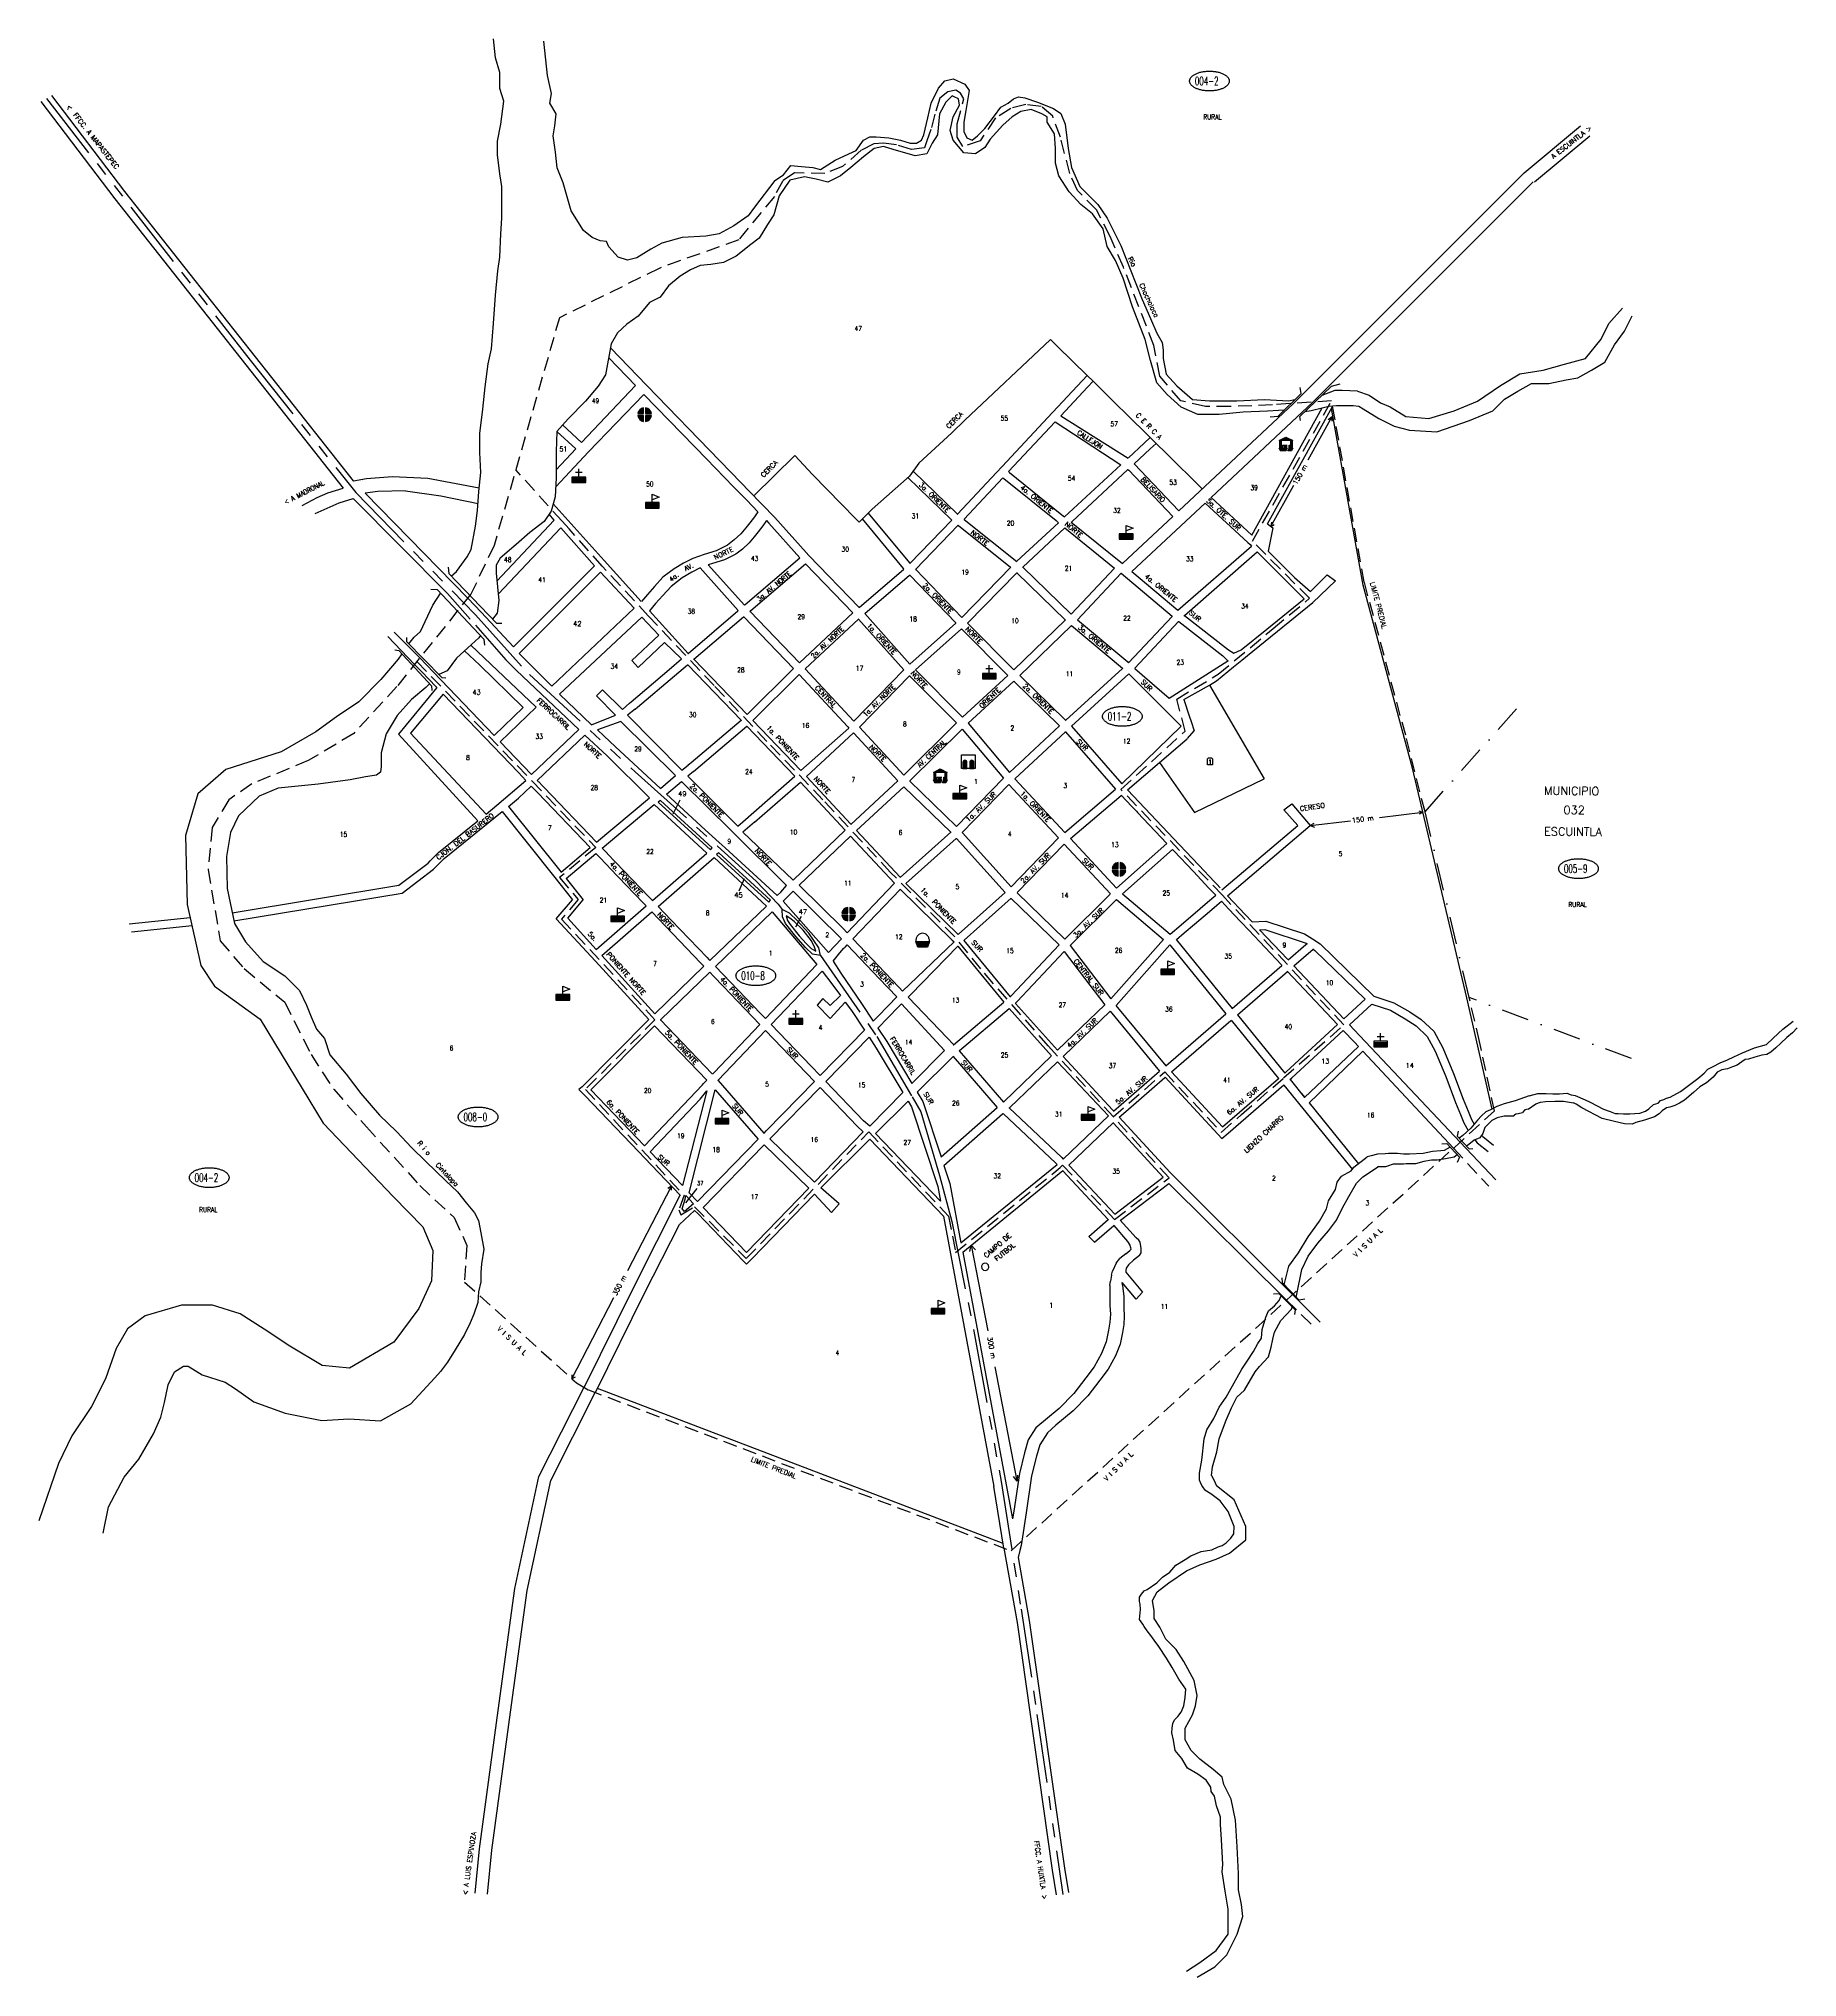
# Model space of a CAD drawing. Extents: x 532014 to 534569, y 1687656 to 1690473.
import ezdxf

# ---------------------------------------------------------------- set-up
doc = ezdxf.new("R2010")
doc.units = 0
doc.header["$LTSCALE"] = 80
doc.header["$MEASUREMENT"] = 0
for name, pattern in [('DASHDOT', [1, 0.5, -0.25, 0, -0.25]), ('HIDDEN', [0.375, 0.25, -0.125]), ('PHANTOM', [2.5, 1.25, -0.25, 0.25, -0.25, 0.25, -0.25])]:
    doc.linetypes.add(name, pattern=pattern)
doc.layers.get('0').update_dxf_attribs({"linetype": 'CONTINUOUS'})
for name, color, linetype in [('4', 9, 'HIDDEN'), ('6', 10, 'CONTINUOUS'), ('9', 5, 'CONTINUOUS'), ('A', 3, 'CONTINUOUS'), ('C', 1, 'CONTINUOUS'), ('D', 6, 'CONTINUOUS'), ('E', 2, 'CONTINUOUS'), ('F', 15, 'CONTINUOUS'), ('I', 11, 'CONTINUOUS'), ('M', 10, 'CONTINUOUS')]:
    doc.layers.add(name, color=color, linetype=linetype)
doc.styles.add('ROMANS', font='ROMANS', dxfattribs={"height": 7})

# ---------------------------------------------------------------- blocks, each defined once
blk = doc.blocks.new('ELL')
blk.add_circle((0, 0), 1)
blk = doc.blocks.new('ESC')
for p, q in [((0, -2), (0, 10)), ((0, 10), (10, 6)), ((10, 6), (0, 2)), ((-10, -3.5), (10, -3.5)), ((-10, -5), (10, -5)), ((-10, -6.5), (10, -6.5)), ((-10, -8), (10, -8)), ((-10, -9.5), (10, -9.5))]:
    blk.add_line(p, q)
blk.add_lwpolyline([(-10, -2), (-10, -10), (10, -10), (10, -2)], close=True)
blk = doc.blocks.new('IGL')
for p, q in [((-5, 5), (5, 5)), ((0, -2), (0, 10)), ((-10, -3.5), (10, -3.5)), ((-10, -5), (10, -5)), ((-10, -6.5), (10, -6.5)), ((-10, -8), (10, -8)), ((-10, -9.5), (10, -9.5))]:
    blk.add_line(p, q)
blk.add_lwpolyline([(-10, -2), (-10, -10), (10, -10), (10, -2)], close=True)
blk = doc.blocks.new('PLZ')
for p, q in [((-9, 5.5), (9, 5.5)), ((-9, 4), (-7, 4)), ((-9, 2.5), (-7, 2.5)), ((-9, 1), (-7, 1)), ((-6, 7), (6, 7)), ((-3, 8.5), (3, 8.5)), ((7, 4), (9, 4)), ((7, 2.5), (9, 2.5)), ((7, 1), (9, 1)), ((-9.75, -6.5), (1.75, -6.5)), ((-9, -0.5), (-7, -0.5)), ((-9, -2), (-7, -2)), ((-9, -3.5), (-7, -3.5)), ((-9, -5), (-7, -5)), ((-9, -8), (1, -8)), ((-8.25, -9.5), (0.25, -9.5)), ((-5, -2), (2, -2)), ((-5, -6), (-5, -2)), ((-3, -2), (-3, -6)), ((-1, -2), (-1, -6)), ((1, -2), (1, -6)), ((3.25, -9.5), (8.25, -9.5)), ((4, -8), (9, -8)), ((4.75, -6.5), (9.75, -6.5)), ((5, -3.5), (9, -3.5)), ((5, -5), (9, -5)), ((7, -0.5), (9, -0.5)), ((7, -2), (9, -2))]:
    blk.add_line(p, q)
blk.add_lwpolyline([(0, 10), (10, 5), (9, 5), (9, -6), (10, -6), (8, -10), (3, -10), (5, -6), (5, -2), (7, -2), (7, 5), (-7, 5), (-7, -6), (2, -6), (0, -10), (-8, -10), (-10, -6), (-9, -6), (-9, 5), (-10, 5)], close=True)
blk = doc.blocks.new('PAL')
for p, q in [((-7.598076, 0.5), (-2.401924, 0.5)), ((2.401924, 0.5), (7.598076, 0.5)), ((-8, -1), (-2, -1)), ((-8, -2.5), (-2, -2.5)), ((-8, -4), (-2, -4)), ((-8, -5.5), (-2, -5.5)), ((-8, -7), (-2, -7)), ((-8, -8.5), (-2, -8.5)), ((-8, -10), (-2, -10)), ((2, -1), (8, -1)), ((2, -2.5), (8, -2.5)), ((2, -4), (8, -4)), ((2, -5.5), (8, -5.5)), ((2, -7), (8, -7)), ((2, -8.5), (8, -8.5)), ((2, -10), (8, -10))]:
    blk.add_line(p, q)
blk.add_lwpolyline([(-10, -10), (-10, 10), (10, 10), (10, -10)], close=True)
for points in [[(-2, -10), (-2, -1, 1), (-8, -1), (-8, -10)], [(8, -10), (8, -1, 1), (2, -1), (2, -10)]]:
    blk.add_lwpolyline(points, format="xyb")
blk = doc.blocks.new('SME')
for p, q in [((-9.88686, 1.5), (-1.498153, 1.506218)), ((-9.650157, 2.621921), (-2.621921, 9.650157)), ((-8.64984, 1.500917), (-1.499727, 8.65103)), ((-6.526947, 1.50249), (-1.49926, 6.530177)), ((-4.404053, 1.504064), (-1.498793, 4.409324)), ((-2.281159, 1.505637), (-1.498325, 2.288471)), ((-1.498153, 1.506218), (-1.5, 9.88686)), ((1.5, 9.88686), (1.524648, 1.506218)), ((1.507269, 7.415385), (3.47039, 9.378507)), ((1.513489, 5.300286), (4.919461, 8.706257)), ((1.51971, 3.185186), (6.189124, 7.8546)), ((1.524648, 1.506218), (9.88686, 1.5)), ((1.961737, 1.505893), (7.295316, 6.839471)), ((4.081481, 1.504317), (8.241248, 5.664083)), ((6.201226, 1.50274), (9.018655, 4.32017)), ((8.32097, 1.501164), (9.604462, 2.784657)), ((-1.498153, -1.433517), (-9.88686, -1.5)), ((-9.835546, -1.806109), (-9.526582, -1.497145)), ((-9.378507, -3.47039), (-7.388315, -1.480198)), ((-8.706257, -4.919461), (-5.250048, -1.463252)), ((-7.8546, -6.189124), (-3.111781, -1.446305)), ((-6.839471, -7.295316), (-1.498267, -1.954111)), ((-5.664083, -8.241248), (-1.49873, -4.075895)), ((-4.32017, -9.018655), (-1.499194, -6.197679)), ((-2.784656, -9.604462), (-1.499657, -8.319463)), ((-1.5, -9.88686), (-1.498153, -1.433517)), ((1.524648, -1.433517), (1.5, -9.88686)), ((1.500949, -9.561497), (9.565005, -1.497441)), ((1.507152, -7.433974), (7.460417, -1.480709)), ((1.513356, -5.30645), (5.355829, -1.463976)), ((1.519559, -3.178927), (3.251241, -1.447244)), ((9.88686, -1.5), (1.524648, -1.433517)), ((4.033158, -9.150609), (9.150609, -4.033158))]:
    blk.add_line(p, q)
for start, end in [(98.626927, 171.373073), (8.626927, 81.373073), (188.626927, 261.373073), (278.626927, 351.373073)]:
    blk.add_arc((0, 0), 10, start, end)
blk = doc.blocks.new('MER')
for p, q in [((-9.4375, -3.5), (9.4375, -3.5)), ((-9, -4.666667), (-9, -2)), ((-8.875, -5), (8.875, -5)), ((-8.3125, -6.5), (8.3125, -6.5)), ((-7.75, -8), (7.75, -8)), ((-7.5, -8.666667), (-7.5, -2)), ((-7.1875, -9.5), (7.1875, -9.5)), ((-6, -10), (-6, -2)), ((-4.5, -10), (-4.5, -2)), ((-3, -10), (-3, -2)), ((-1.5, -10), (-1.5, -2)), ((0, -10), (0, -2)), ((1.5, -10), (1.5, -2)), ((3, -10), (3, -2)), ((4.5, -10), (4.5, -2)), ((6, -10), (6, -2)), ((7.5, -8.666667), (7.5, -2)), ((9, -4.666667), (9, -2))]:
    blk.add_line(p, q)
for points in [[(0, 10, 0.115836), (-3.731702, 9.123708, 0.104065), (-7.071068, 6.485281, 0.09084), (-9.214003, 2.685993, 0.083285), (-10, -2, 0.083285)], [(10, -2, 0.083285), (9.214003, 2.685993, 0.09084), (7.071068, 6.485281, 0.104065), (3.731703, 9.123708, 0.115836), (0, 10, 0.115836)]]:
    blk.add_lwpolyline(points, format="xyb")
blk.add_lwpolyline([(-10, -2), (10, -2), (7, -10), (-7, -10)], close=True)
blk = doc.blocks.new('CEM')
at = {"layer": 'A'}
for p, q in [((-3.774444, 3.46086), (-2.150444, 5.05986)), ((-3.774444, -4.94014), (-3.774444, 3.46086)), ((-2.150444, 5.05986), (2.290556, 5.05986)), ((-1.312444, 1.50686), (1.402556, 1.50686)), ((0.057556, 2.77586), (0.057556, -3.67114)), ((2.290556, 5.05986), (3.889556, 3.46086)), ((3.889556, 3.46086), (3.889556, -4.94014)), ((3.889556, -4.94014), (-3.774444, -4.94014))]:
    blk.add_line(p, q, dxfattribs=at)

msp = doc.modelspace()

# ---------------------------------------------------------------- linework, layer by layer
at = {"layer": '4', "color": 9, "linetype": 'HIDDEN'}
for points in [[(534028.227705, 1689349.505477), (534000.19, 1689460.63), (533940.06, 1689682.88), (533892.542914, 1689946.430387), (533806.514271, 1689940.875777), (533745.461686, 1689938.098472), (533709.385159, 1689938.098472), (533673.308631, 1689946.430387), (533642.782339, 1689982.53535), (533634.456986, 1690026.972228), (533590.055106, 1690140.841729), (533570.629284, 1690185.278607), (533551.203461, 1690224.160875), (533523.452286, 1690251.933924), (533512.351816, 1690276.929668), (533498.476229, 1690329.698461), (533487.375759, 1690360.248815), (533470.725054, 1690374.135339), (533448.524114, 1690376.912644), (533426.323174, 1690371.358034), (533404.122234, 1690357.47151), (533381.921294, 1690324.143851), (533356.945237, 1690315.811937), (533348.619884, 1690329.698461), (533348.619884, 1690349.139595), (533358.24545, 1690385.171566), (533353.579795, 1690393.341752), (533346.581313, 1690398.010429), (533334.917175, 1690395.67609), (533323.253038, 1690386.338735), (533316.254555, 1690362.995348), (533310.422487, 1690340.81913), (533304.590418, 1690324.47876), (533301.091177, 1690313.974235), (533282.428557, 1690311.639897), (533260.266696, 1690318.642913), (533241.604076, 1690320.977251), (533227.607111, 1690319.810082), (533208.944491, 1690310.472727), (533182.116975, 1690287.12934), (533156.455873, 1690276.624816), (533112.13215, 1690277.791985), (533095.359292, 1690266.329252), (533082.967443, 1690243.566037), (533082.967443, 1690243.566037), (533031.237084, 1690180.647202), (532915.452516, 1690138.995928), (532770.721813, 1690067.263175), (532675.778461, 1689736.366936), (532642.156966, 1689665.582006), (532534.477319, 1689531.372344), (532471.953647, 1689463.110533), (532405.956443, 1689423.773218), (532323.7494, 1689390.220804), (532290.596929, 1689366.939209), (532266.282169, 1689326.44491), (532260.492937, 1689265.124978), (532277.860621, 1689162.153777), (532312.595989, 1689121.659479), (532371.646117, 1689073.066326), (532409.855028, 1688996.705661), (532442.875622, 1688946.335751), (532490.347286, 1688891.957697), (532567.922953, 1688806.341188), (532617.710317, 1688760.061994), (532636.235845, 1688719.567703), (532632.762313, 1688666.346631), (532795.44, 1688519.88), (532812.866784, 1688509.671267), (533426.994146, 1688275.85339), (534129.007899, 1688914.881334), (534107.504129, 1689015.910747), (534092.354017, 1689079.662331)], [(533575.236987, 1688906.447009), (533650.236478, 1688971.516251), (533732.266352, 1688883.7572), (533761.817567, 1688909.562859), (533822.828536, 1688962.840812), (533910.303096, 1689039.7645), (533733.954382, 1689228.284535), (533586.297323, 1689382.069653), (533679.74707, 1689466.526629), (533667.689038, 1689513.279598), (533727.979197, 1689549.475445), (533807.863657, 1689615.834497), (533860.525413, 1689659.640918), (533777.640679, 1689742.589733), (533892.542914, 1689946.430387)], [(533656.547979, 1688817.690771), (533480.735715, 1689009.601295), (533382.764207, 1689121.205156), (533345.082858, 1689167.958124), (533251.633112, 1689261.464062), (533153.648146, 1689366.956921), (533072.256432, 1689451.413897), (532995.386479, 1689532.854552), (532900.122818, 1689633.938498), (532832.992747, 1689706.195587), (532784.796809, 1689760.388412), (532774.517697, 1689771.55567), (532707.327464, 1689846.321411)]]:
    msp.add_lwpolyline(points, dxfattribs=at)
at = {"layer": '4', "linetype": 'HIDDEN'}
msp.add_lwpolyline([(532563.729802, 1689567.832028), (532730.935872, 1689394.158551), (532823.65373, 1689297.620192), (532770.899841, 1689253.883544), (532798.030413, 1689222.212178), (532773.914349, 1689193.557132), (532909.567207, 1689047.265585), (532808.581191, 1688946.218846), (532951.779635, 1688792.385424), (532944.244659, 1688771.27118), (532947.258649, 1688763.730379), (532966.849586, 1688775.795661), (533042.199345, 1688700.387647), (533220.024775, 1688884.383201), (533336.063403, 1688762.222219), (533346.192761, 1688709.232264), (533498.280737, 1688832.842109), (533501.743499, 1688835.990924), (533577.060199, 1688757.302648), (533656.547979, 1688817.690771)], dxfattribs=at)
at = {"layer": '6'}
for p, q in [((532017.183456, 1690381.195893), (532124.716, 1690239.819)), ((532032.983615, 1690390.155833), (532138.943, 1690250.847)), ((534172.169752, 1690277.964068), (534253.992752, 1690345.956068)), ((534187.113, 1690264.83), (534267.468, 1690331.602)), ((533836.9431, 1689942.840475), (534172.169752, 1690277.964068)), ((532124.716, 1690239.819), (532456.60342, 1689819.757604)), ((532138.943, 1690250.847), (532470.971, 1689830.412)), ((533865.210953, 1689944.665644), (534185.36072, 1690264.71686)), ((532470.971, 1689830.412), (532471.388784, 1689829.991485)), ((532485.06, 1689830.75), (532485.06, 1689830.75)), ((532528.38, 1689836.13), (532528.38, 1689836.13)), ((532579.44, 1689833.75), (532579.44, 1689833.75)), ((532471.051285, 1689804.791953), (532608.389, 1689666.556)), ((532488.753493, 1689812.513303), (532637.753411, 1689660.093507)), ((532501.25, 1689815), (532501.25, 1689815)), ((534079.379556, 1688869.705726), (534131.169339, 1688814.881757)), ((532741.064, 1688383.97), (532806.51425, 1688513.392626)), ((532758.176, 1688377.922), (532822.86697, 1688505.842378)), ((532706.137, 1688221.097), (532741.064, 1688383.97)), ((532723.879, 1688217.984), (532758.176, 1688377.922)), ((533416.403003, 1688279.885776), (533435.613, 1688171.839)), ((533437.094014, 1688266.339087), (533453.391, 1688174.677)), ((532681.829, 1688043.663), (532706.137, 1688221.097)), ((532699.666, 1688041.242), (532723.879, 1688217.984)), ((533435.613, 1688171.839), (533486.584, 1687811.881)), ((533453.391, 1688174.677), (533504.376, 1687814.616)), ((532654.833, 1687842.965), (532681.829, 1688043.663)), ((532672.715, 1687840.883), (532699.666, 1688041.242)), ((532648.504, 1687778.612), (532654.833, 1687842.965)), ((532666.418, 1687776.851), (532672.715, 1687840.883)), ((533486.584, 1687811.881), (533492.493, 1687776.259)), ((533504.376, 1687814.616), (533510.25, 1687779.204))]:
    msp.add_line(p, q, dxfattribs=at)
at = {"layer": '6', "color": 10}
for p, q in [((532579.44, 1689833.75), (532528.38, 1689836.13)), ((532654.000567, 1689819.830003), (532579.44, 1689833.75)), ((532547.06, 1689815.75), (532598.69, 1689808.5)), ((532598.69, 1689808.5), (532598.69, 1689808.5)), ((532598.69, 1689808.5), (532652.49515, 1689797.593551))]:
    msp.add_line(p, q, dxfattribs=at)
at = {"layer": '6', "color": 10, "linetype": 'CONTINUOUS'}
for p, q in [((532560.400271, 1689563.68217), (532521.583377, 1689604.095239)), ((532567.843307, 1689572.959014), (532530.450879, 1689610.671004))]:
    msp.add_line(p, q, dxfattribs=at)
at = {"layer": '6', "linetype": 'HIDDEN'}
for p, q in [((534069.463912, 1688860.67973), (534120.862006, 1688805.468748)), ((533827.227458, 1688640.177122), (533868.31964, 1688599.474868))]:
    msp.add_line(p, q, dxfattribs=at)
at = {"layer": '6', "linetype": 'CONTINUOUS'}
msp.add_line((533835.961089, 1688648.127157), (533876.038286, 1688608.215084), dxfattribs=at)
at = {"layer": '6', "color": 10, "linetype": 'CONTINUOUS'}
for points in [[(532397.155664, 1689794.438167), (532418.595833, 1689806.124059), (532434.188687, 1689812.940835), (532456.60342, 1689819.757604)], [(532528.38, 1689836.13), (532490.678658, 1689833.105125), (532471.388784, 1689829.991485)], [(532415.672176, 1689782.752268), (532450.765983, 1689798.448913), (532471.051285, 1689804.791953)], [(532547.06, 1689815.75), (532507.153897, 1689814.968559), (532488.753493, 1689812.513303)]]:
    msp.add_lwpolyline(points, dxfattribs=at)
at = {"layer": '6', "linetype": 'CONTINUOUS'}
for points in [[(534100.491757, 1688872.793951), (534104.161046, 1688868.792607), (534119.937223, 1688855.765054)], [(534110.506261, 1688879.628234), (534112.44323, 1688877.515978), (534127.578078, 1688865.018018)], [(533442.498673, 1688289.966826), (533441.508209, 1688283.407493), (533439.712656, 1688276.22799), (533437.094014, 1688266.339087)]]:
    msp.add_lwpolyline(points, dxfattribs=at)
at = {"layer": '9'}
for p, q in [((532202.326, 1688516.933), (532211.745, 1688535.619)), ((532211.745, 1688535.619), (532224.581, 1688544.115)), ((532224.581, 1688544.115), (532231.474, 1688544.093)), ((532231.474, 1688544.093), (532251.499, 1688531.486)), ((532251.499, 1688531.486), (532285.278, 1688520.972)), ((532554.898, 1688489.51), (532589.959, 1688527.023)), ((532197.158, 1688491.522), (532202.326, 1688516.933)), ((532285.278, 1688520.972), (532300.106, 1688511.016)), ((532300.106, 1688511.016), (532326.736, 1688492.246)), ((532180.868, 1688445.849), (532191.712, 1688470.035)), ((532191.712, 1688470.035), (532197.158, 1688491.522)), ((532326.736, 1688492.246), (532372.186, 1688476.038)), ((532372.186, 1688476.038), (532425.501, 1688465.194)), ((532425.501, 1688465.194), (532465.042, 1688467.701)), ((532465.042, 1688467.701), (532510.744, 1688464.863)), ((532510.744, 1688464.863), (532554.898, 1688489.51)), ((532159.504, 1688408.744), (532180.868, 1688445.849)), ((532115.685, 1688339.831), (532138.62, 1688382.812)), ((532138.62, 1688382.812), (532159.504, 1688408.744)), ((532107.91, 1688301.601), (532115.685, 1688339.831))]:
    msp.add_line(p, q, dxfattribs=at)
at = {"layer": '9', "linetype": 'CONTINUOUS'}
for points in [[(532685.551534, 1690348.412185), (532690.220295, 1690382.092642), (532684.0919, 1690400.491124), (532684.0919, 1690423.489227), (532677.963504, 1690444.954122), (532674.899307, 1690472.551845)], [(533083.692928, 1690266.852676), (533096.213023, 1690274.825771), (533106.937715, 1690288.624632), (533122.258703, 1690287.091426), (533139.11179, 1690285.558219), (533149.836482, 1690282.491805), (533171.285865, 1690296.290667), (533191.20315, 1690305.489908), (533201.927841, 1690310.089528), (533212.652533, 1690325.421596), (533221.845126, 1690330.021217), (533231.037719, 1690330.021217), (533249.422905, 1690328.48801), (533266.275992, 1690325.421596), (533280.064881, 1690320.821976), (533289.257474, 1690320.821976), (533296.917968, 1690325.421596), (533299.982165, 1690333.087631), (533306.110561, 1690357.61894), (533310.706857, 1690379.083836), (533321.431549, 1690400.548731), (533330.624142, 1690411.281179), (533342.880932, 1690414.347593), (533359.734019, 1690406.681559), (533365.862415, 1690397.482318), (533361.266118, 1690368.351388), (533358.20192, 1690351.486113), (533358.20192, 1690337.687251), (533362.798217, 1690328.48801), (533370.458711, 1690325.421596), (533378.119205, 1690331.554424), (533388.843897, 1690342.286872), (533402.632786, 1690360.685354), (533411.825379, 1690372.951008), (533422.550071, 1690379.083836), (533430.210565, 1690385.216663), (533437.871059, 1690388.283077), (533447.063652, 1690386.74987), (533465.448837, 1690380.617042), (533488.43032, 1690371.417801), (533499.155011, 1690363.751767), (533505.283407, 1690348.419699), (533509.879703, 1690313.155942), (533514.466683, 1690285.533888), (533526.723473, 1690257.942605), (533552.769153, 1690231.884172), (533566.558042, 1690211.957135), (533586.475327, 1690172.10306), (533607.92471, 1690116.920495), (533617.117303, 1690093.92776), (533629.374094, 1690066.336477), (533638.566687, 1690044.876591), (533646.227181, 1690031.08095), (533647.75928, 1690020.351006), (533647.75928, 1690008.088214), (533652.355576, 1689985.095479), (533667.676564, 1689968.23414), (533690.658046, 1689948.307102), (533715.171627, 1689946.774253), (533755.006197, 1689946.774253), (533794.840766, 1689948.307102), (533830.079039, 1689946.774253), (533839.188982, 1689948.483205)], [(533823.47763, 1689932.949034), (533799.437062, 1689931.445763), (533764.19879, 1689929.912914), (533728.960517, 1689926.847216), (533698.31854, 1689926.847216), (533673.804959, 1689937.577159), (533653.887675, 1689955.971347), (533638.566687, 1689972.832687), (533629.374094, 1690005.022516), (533621.7136, 1690035.679497), (533603.328414, 1690083.197817), (533589.539525, 1690124.58474), (533578.814833, 1690150.643174), (533566.558042, 1690170.570211), (533560.429647, 1690196.628644), (533545.108659, 1690218.088531), (533528.255572, 1690231.884172), (533511.402485, 1690250.27836), (533496.081497, 1690273.271096), (533491.485201, 1690291.665284), (533491.485201, 1690313.12517), (533489.953102, 1690334.585057), (533479.22841, 1690351.446396), (533479.22841, 1690359.110641), (533471.567916, 1690363.709188), (533456.246928, 1690369.840584), (533440.92594, 1690366.774886), (533428.669149, 1690359.110641), (533414.88026, 1690346.847849), (533396.495074, 1690326.920812), (533388.83458, 1690314.658019), (533375.045691, 1690305.460925), (533358.192604, 1690306.993774), (533342.871615, 1690325.387963), (533338.275319, 1690339.183604), (533342.871615, 1690359.110641), (533352.064208, 1690375.97198), (533350.53211, 1690385.169075), (533344.403714, 1690388.234773), (533341.339517, 1690389.767622), (533332.146924, 1690380.570527), (533322.954331, 1690363.709188), (533319.890133, 1690333.052208), (533312.229639, 1690320.789415), (533304.569145, 1690305.460925), (533287.716058, 1690302.395227), (533255.541983, 1690311.592321), (533241.753094, 1690316.190868), (533227.964204, 1690313.12517), (533212.643216, 1690300.862378), (533194.25803, 1690285.533888), (533178.937042, 1690273.271096), (533160.551857, 1690264.074002), (533143.69877, 1690268.672549), (533126.845683, 1690271.738247), (533105.396299, 1690267.1397), (533090.075311, 1690244.146964), (533082.414817, 1690216.555682), (533073.25121, 1690202.772564), (533060.994419, 1690182.840875), (533048.737629, 1690173.641634), (533027.288245, 1690156.776359), (533008.90306, 1690147.577118), (532990.517874, 1690144.510704), (532975.196886, 1690142.977497), (532961.407996, 1690136.84467), (532946.087008, 1690127.645429), (532929.233921, 1690113.846567), (532916.977131, 1690096.981292), (532901.656142, 1690089.315258)], [(532621.285165, 1689698.459152), (532636.606153, 1689719.919038), (532642.734548, 1689730.648981), (532648.862944, 1689764.37166), (532651.927141, 1689787.364395), (532653.45924, 1689814.955678), (532656.523438, 1689842.54696), (532654.991339, 1689871.671092), (532654.991339, 1689899.262374), (532659.587635, 1689934.517902), (532662.651833, 1689966.707731), (532667.248129, 1690000.43041), (532671.844426, 1690021.890296), (532674.908624, 1690058.678673), (532677.972821, 1690100.065596), (532681.037019, 1690135.321124), (532684.101216, 1690155.248161), (532685.633315, 1690188.97084), (532687.165414, 1690211.963575), (532687.165414, 1690239.554858), (532687.083633, 1690257.952982), (532684.019435, 1690276.351464), (532680.955238, 1690303.949187), (532680.955238, 1690323.880876), (532685.551534, 1690348.412185)], [(532901.656142, 1690089.315258), (532885.114033, 1690069.711434), (532868.904188, 1690058.141638), (532855.010043, 1690045.414859), (532845.747276, 1690029.217137), (532837.642353, 1689984.094928), (532827.221742, 1689967.897207), (532808.696219, 1689945.91459), (532783.223607, 1689920.461032), (532767.013774, 1689901.949358), (532765.855929, 1689873.024864), (532765.855929, 1689834.844526), (532764.698073, 1689807.077008), (532758.908851, 1689786.251375), (532748.48824, 1689771.210636), (532727.647017, 1689755.012915), (532707.963638, 1689737.658217), (532684.806726, 1689717.98956), (532679.017493, 1689707.57674), (532679.017493, 1689696.006943), (532682.491038, 1689656.669629), (532680.175337, 1689638.157955), (532673.605279, 1689629.309279)], [(533930.04771, 1689960.346265), (533946.90649, 1689954.72224), (533963.765271, 1689943.474191), (533977.814255, 1689937.850167), (534000.292629, 1689923.790105), (534034.01019, 1689920.978093), (534070.537548, 1689932.226142), (534104.255109, 1689946.286203), (534137.97267, 1689968.782301), (534166.070638, 1689985.654375), (534199.788199, 1689991.278399), (534230.695963, 1689999.714436), (534261.603728, 1690008.150473), (534284.082102, 1690036.270595), (534295.321289, 1690058.766693), (534314.989866, 1690081.262791)], [(533932.158295, 1689938.990521), (533938.4771, 1689935.038154), (533960.955474, 1689920.978093), (533983.433848, 1689909.730044), (534005.912222, 1689904.106019), (534045.249377, 1689901.294007), (534093.015922, 1689918.166081), (534126.733483, 1689932.226142), (534143.592264, 1689949.098216), (534163.260841, 1689960.346265), (534182.929418, 1689971.594314), (534208.217589, 1689971.594314), (534233.50576, 1689977.218338), (534250.364541, 1689980.03035), (534270.033118, 1689991.278399), (534289.701695, 1690002.526448), (534303.750679, 1690027.834559), (534317.799663, 1690047.518644), (534329.03885, 1690070.014742)], [(533930.04771, 1689960.346265), (533907.943871, 1689961.753868), (533896.989623, 1689961.753868), (533878.449828, 1689954.332835)], [(533853.565527, 1689930.822275), (533862.909742, 1689932.522394), (533878.732544, 1689936.176328), (533888.469653, 1689938.612284), (533899.423901, 1689939.830262), (533907.943871, 1689939.830262), (533911.595287, 1689939.830262), (533917.68098, 1689939.830262), (533923.766673, 1689939.830262), (533932.158295, 1689938.990521)], [(532613.468447, 1689691.808158), (532621.285165, 1689698.459152)], [(532552.028502, 1689593.295903), (532559.74707, 1689603.395319), (532568.747116, 1689611.274964), (532575.49715, 1689625.908591), (532586.747206, 1689649.547528)], [(532586.747206, 1689649.547528), (532598.343453, 1689667.442716)], [(532655.978835, 1689605.569656), (532653.544892, 1689602.291577), (532642.801834, 1689592.386247), (532621.304021, 1689572.728239), (532607.489091, 1689554.322104), (532595.665482, 1689548.756077)], [(532582.227514, 1689535.32816), (532576.804632, 1689529.909333), (532555.963409, 1689512.554636), (532535.122186, 1689489.415036), (532518.912341, 1689462.804501), (532511.965274, 1689435.036984), (532511.965274, 1689415.368327), (532510.80743, 1689407.269466), (532505.018196, 1689402.641547), (532488.808363, 1689400.327588), (532466.809295, 1689395.699669), (532420.231668, 1689389.772765), (532362.339377, 1689383.98787), (532334.551087, 1689372.418074), (532304.447097, 1689343.493573), (532292.868641, 1689319.196998), (532287.079408, 1689284.487602), (532288.237264, 1689238.20841), (532298.657875, 1689187.3013), (532314.867709, 1689160.690765), (532340.340309, 1689131.766271), (532371.602144, 1689110.940631), (532393.296439, 1689090.006109)], [(532393.296439, 1689090.006109), (532403.42149, 1689068.6185), (532410.171524, 1689051.733545), (532418.046564, 1689033.722927), (532429.29662, 1689020.214964), (532437.148368, 1688996.603936), (532460.773487, 1688968.462345), (532482.148595, 1688940.320754), (532509.148731, 1688908.802172), (532533.898855, 1688885.163236), (532556.398969, 1688861.524299), (532576.649071, 1688841.262354), (532605.899218, 1688813.120763), (532622.774303, 1688797.361472), (532635.149365, 1688781.602181), (532647.524428, 1688766.968554), (532653.21752, 1688755.765588), (532656.592537, 1688737.75497), (532661.09256, 1688714.116034), (532657.717543, 1688692.728424), (532656.592537, 1688680.346124), (532656.592537, 1688666.838161), (532653.21752, 1688652.204533), (532652.092515, 1688636.445242), (532646.467486, 1688619.560288), (532640.842458, 1688607.177988), (532632.967418, 1688590.293033), (532619.46735, 1688567.77976), (532608.217294, 1688549.769142), (532598.092243, 1688536.261179), (532589.959, 1688527.023)], [(534568.974065, 1689035.627181), (534562.214196, 1689028.184419), (534554.102354, 1689021.418272), (534545.314525, 1689013.298895), (534537.87867, 1689006.532747), (534530.442815, 1689000.443215), (534525.03492, 1688997.060141), (534517.599065, 1688995.706912), (534507.459262, 1688993.000453), (534497.995446, 1688990.293994), (534493.263539, 1688989.617379), (534488.531631, 1688986.234306), (534481.771762, 1688981.498002), (534475.011894, 1688978.791543), (534467.576039, 1688976.085085), (534459.464196, 1688974.731855), (534452.704328, 1688971.348781), (534446.620446, 1688963.906019), (534437.156631, 1688955.786643), (534427.692815, 1688949.69711), (534418.228999, 1688941.577733), (534405.385249, 1688930.751898), (534397.949394, 1688926.015594), (534391.189525, 1688922.632521), (534383.75367, 1688920.602677), (534379.021762, 1688919.249447), (534372.937881, 1688915.189759), (534368.205973, 1688910.453456), (534361.446104, 1688906.393767), (534347.250381, 1688901.657464), (534334.406631, 1688898.27439), (534328.998736, 1688895.567932), (534318.206756, 1688896.250987), (534303.335046, 1688899.632271), (534285.759388, 1688903.689813), (534256.015967, 1688919.243722), (534247.904125, 1688924.653778), (534243.933665, 1688926.639801)], [(534246.3531, 1688937.284913), (534260.70129, 1688930.788036), (534268.137146, 1688927.404963), (534287.738176, 1688917.247154), (534297.205615, 1688913.86587), (534304.644317, 1688911.160842), (534308.701791, 1688911.160842), (534316.816739, 1688910.484585), (534325.607932, 1688910.484585), (534340.485336, 1688911.837099), (534348.600284, 1688914.542126), (534353.334003, 1688917.923411), (534360.09646, 1688924.009723), (534366.858916, 1688926.038494), (534370.240145, 1688930.096036), (534374.973864, 1688931.44855), (534379.031338, 1688933.47732), (534384.441303, 1688934.829834), (534399.318707, 1688942.944917), (534410.814883, 1688951.736257), (534424.339796, 1688961.880111), (534433.807235, 1688969.995194), (534439.2172, 1688975.40525), (534446.655902, 1688979.462791), (534456.799587, 1688984.872846), (534467.619517, 1688988.930388), (534477.086956, 1688993.664186), (534483.173167, 1688996.369214), (534489.259378, 1688999.074242), (534506.783275, 1689006.532747), (534524.358933, 1689011.269051), (534533.822749, 1689020.741657), (534548.018473, 1689033.597337), (534562.890183, 1689045.099787)], [(534132.611285, 1688921.225602), (534123.17897, 1688916.461624), (534116.812466, 1688913.734156), (534110.445953, 1688907.82464), (534104.534195, 1688901.460539), (534094.98443, 1688890.096081), (534083.160915, 1688879.186201), (534077.834774, 1688875.193105)], [(534179.521605, 1688936.748752), (534159.425219, 1688929.564558), (534143.336854, 1688925.39508), (534132.611285, 1688921.225602)], [(534178.006718, 1688917.297857), (534173.27481, 1688916.6216), (534169.894876, 1688912.564059)], [(534178.006718, 1688917.297857), (534189.209883, 1688924.988872), (534196.130078, 1688927.755902), (534203.050283, 1688928.447664), (534216.890674, 1688929.13942), (534229.347033, 1688929.13942), (534243.933665, 1688926.639801)], [(534179.521605, 1688936.748752), (534191.977964, 1688940.207544), (534204.434315, 1688940.207544), (534214.122601, 1688939.515788), (534223.810879, 1688939.515788), (534234.191172, 1688940.8993), (534240.419352, 1688938.13227), (534246.3531, 1688937.284913)], [(534155.850024, 1688907.525895), (534143.187993, 1688907.370061), (534133.183482, 1688905.097166), (534125.45272, 1688901.00596), (534114.993462, 1688891.005239), (534112.264957, 1688881.913669), (534107.717447, 1688876.004154), (534099.531939, 1688872.367527), (534091.801178, 1688866.003433), (534088.5652, 1688863.61993)], [(534155.850024, 1688907.525895), (534160.02108, 1688910.504094), (534163.596276, 1688911.099733), (534169.894876, 1688912.564059)], [(534064.943333, 1688862.351653), (534055.875885, 1688857.366442), (534051.328376, 1688856.911863), (534039.050114, 1688856.002705), (534025.407595, 1688853.275237), (534005.853318, 1688851.911499), (533996.758309, 1688851.911499), (533988.118045, 1688852.820658), (533975.385028, 1688852.820658), (533970.382772, 1688852.366079), (533959.014003, 1688851.911499), (533949.918994, 1688849.63861), (533944.259346, 1688848.381387)], [(533823.660421, 1688662.37838), (533825.116155, 1688667.835311), (533830.239697, 1688689.602145), (533844.329459, 1688708.808171), (533858.419221, 1688731.85541), (533875.070749, 1688754.902643), (533885.317852, 1688772.828271), (533887.879627, 1688784.351891), (533898.126721, 1688800.997121), (533900.688497, 1688811.240336), (533907.092932, 1688820.203147), (533921.182693, 1688827.88556), (533925.025352, 1688833.007171), (533944.238665, 1688848.371991), (533944.259346, 1688848.381387)], [(533841.181205, 1688644.602834), (533841.767683, 1688646.068476), (533849.45301, 1688684.480535), (533858.419221, 1688703.686567), (533872.508973, 1688722.892593), (533887.879627, 1688740.818221), (533899.407613, 1688756.183047), (533908.373824, 1688774.108676), (533917.340034, 1688790.753899), (533928.868011, 1688809.959932), (533937.834222, 1688818.922749), (533941.67689, 1688821.483552), (533961.002116, 1688834.857886)], [(534075.136864, 1688851.143015), (534070.427897, 1688847.8203), (534058.149636, 1688845.547405), (534045.871365, 1688843.274516), (534037.685857, 1688843.274516), (534026.317097, 1688841.456199), (534014.493582, 1688838.274152), (534010.855574, 1688838.274152), (534000.851063, 1688838.274152), (533996.758309, 1688837.364994), (533982.206288, 1688837.364994), (533973.566024, 1688834.637525), (533970.837519, 1688833.728367), (533960.378261, 1688833.728367), (533959.250867, 1688833.645906)], [(533703.944289, 1688407.44057), (533707.274528, 1688438.64335), (533711.117187, 1688451.447368), (533721.364289, 1688468.092598), (533729.049607, 1688484.737822), (533739.29671, 1688498.822244), (533744.420252, 1688507.785061), (533762.352673, 1688539.795111), (533770.038, 1688551.318724), (533779.004211, 1688565.403152), (533785.408645, 1688576.926765), (533790.532197, 1688584.609178), (533791.81308, 1688597.413202), (533796.936631, 1688615.33883), (533800.77929, 1688624.301641), (533809.745501, 1688631.984054), (533816.149944, 1688639.666467), (533819.086325, 1688646.515429)], [(533725.947505, 1688419.501916), (533729.049607, 1688438.64335), (533734.173159, 1688451.447368), (533739.29671, 1688465.53179), (533746.982028, 1688483.457418), (533754.667355, 1688498.822244), (533766.195341, 1688509.065459), (533781.565986, 1688535.953905), (533787.970421, 1688543.636318), (533800.77929, 1688557.720739), (533804.621958, 1688571.805161), (533807.183734, 1688583.328781), (533809.745501, 1688593.571996), (533818.711711, 1688610.21722), (533834.082365, 1688626.862443), (533835.343587, 1688630.014305)], [(533718.198529, 1688385.048986), (533719.488622, 1688397.958303), (533725.947505, 1688419.501916)], [(533700.564354, 1688378.013703), (533700.564354, 1688388.495357), (533703.944289, 1688407.44057)], [(533718.198529, 1688385.048986), (533721.213274, 1688379.142323), (533725.512102, 1688370.321754)], [(533681.959245, 1687664.948144), (533701.335895, 1687677.874312), (533725.018468, 1687695.109202), (533742.242157, 1687718.807177), (533742.242157, 1687755.43132), (533737.936235, 1687781.283656), (533733.630313, 1687809.290353), (533734.67069, 1687819.958038), (533732.64273, 1687856.495233), (533731.290756, 1687878.146905), (533731.290756, 1687888.972741), (533725.206875, 1687905.211494), (533722.502927, 1687919.420403), (533717.771019, 1687926.186551), (533717.095033, 1687932.276083), (533710.335164, 1687942.425304), (533698.167401, 1687951.221296), (533683.29569, 1687960.017287), (533675.183848, 1687974.226197), (533665.044046, 1687985.728647), (533663.016085, 1688000.614171), (533660.312138, 1688011.440007), (533660.988125, 1688018.206154), (533661.664112, 1688024.972301), (533664.401185, 1688030.390229), (533669.134905, 1688035.126532), (533673.868624, 1688041.216064), (533677.926098, 1688050.688671), (533679.954835, 1688062.867736), (533680.631081, 1688075.046801), (533670.487396, 1688089.25571), (533661.019957, 1688106.171078), (533652.905009, 1688119.703373), (533641.408834, 1688136.618741), (533634.646377, 1688146.091348), (533629.912658, 1688152.857495), (533624.502692, 1688159.623642), (533620.445219, 1688165.713175), (533618.416482, 1688169.096248), (533613.682762, 1688175.862396), (533615.035253, 1688190.74792), (533614.359008, 1688198.190682), (533613.682762, 1688202.25037), (533613.682762, 1688208.339903), (533616.387745, 1688213.076206), (533620.445219, 1688217.812509), (533624.502692, 1688219.842353), (533638.703851, 1688229.314959), (533646.846232, 1688237.48765), (533657.662021, 1688244.930412), (533666.44985, 1688255.079633), (533679.969587, 1688263.199009), (533688.081429, 1688268.611927), (533702.953139, 1688274.70146), (533718.500837, 1688277.407919), (533727.964653, 1688281.467607), (533733.372547, 1688283.497451), (533739.456429, 1688287.55714), (533746.216297, 1688294.323287), (533750.272218, 1688300.41282), (533750.948205, 1688311.238655), (533742.160376, 1688332.890327), (533730.6686, 1688348.452466), (533717.148863, 1688358.601686), (533708.522003, 1688363.728642)], [(533697.029973, 1687656.330698), (533722.865507, 1687671.411228), (533740.089196, 1687688.646118), (533755.159924, 1687718.807177), (533763.771769, 1687744.659513), (533761.618808, 1687761.894404), (533757.312885, 1687783.438017), (533757.312885, 1687807.135992), (533755.159924, 1687845.914496), (533753.006963, 1687884.693), (533746.548079, 1687914.854059), (533735.783274, 1687936.397672), (533733.630313, 1687947.169479), (533720.712546, 1687957.941286), (533701.335895, 1687973.021815), (533688.418128, 1687985.947983), (533679.806284, 1688001.028513), (533679.806284, 1688018.263403), (533690.571089, 1688037.652655), (533694.877012, 1688050.578824), (533697.029973, 1688065.659353), (533692.724051, 1688087.202966), (533677.653323, 1688115.209664), (533666.888517, 1688132.444554), (533651.817789, 1688147.525084), (533643.205944, 1688164.759975), (533634.594099, 1688177.686143), (533634.594099, 1688188.457949), (533632.441138, 1688203.538479), (533638.900022, 1688216.464647), (533656.123711, 1688229.390815), (533681.959245, 1688246.625705), (533701.335895, 1688255.243151), (533725.018468, 1688263.860596), (533744.395118, 1688272.478042), (533768.077691, 1688291.867294), (533768.077691, 1688311.256546), (533750.854002, 1688350.03505), (533725.512102, 1688370.321754)], [(533700.564354, 1688378.013703), (533701.882591, 1688374.311485), (533704.903013, 1688368.87679), (533708.522003, 1688363.728642)]]:
    msp.add_lwpolyline(points, dxfattribs=at)
at = {"layer": '9', "color": 5, "linetype": 'CONTINUOUS'}
for points in [[(533083.692928, 1690266.852676), (533053.923062, 1690228.026911), (533044.823218, 1690215.523972), (533024.348554, 1690200.747775), (533002.736413, 1690189.381471), (532983.399225, 1690185.971578), (532949.274789, 1690183.698313), (532919.70028, 1690175.741903), (532903.775532, 1690166.648858), (532883.300879, 1690154.145919), (532869.651096, 1690150.736025), (532856.001323, 1690155.282548), (532842.351551, 1690170.058751), (532838.939099, 1690178.015161), (532829.839255, 1690179.15179), (532818.464447, 1690183.698313), (532805.95215, 1690193.927994), (532787.75245, 1690222.343759), (532776.37763, 1690263.262464), (532767.277786, 1690284.858442), (532765.002822, 1690307.591055), (532761.590382, 1690331.460305), (532763.865346, 1690346.236502), (532766.140298, 1690363.285957), (532757.040454, 1690379.19879), (532759.315418, 1690392.838358), (532753.628014, 1690418.980865), (532747.940598, 1690468.992609)], [(532536.40504, 1689571.127531), (532511.342488, 1689541.505938), (532479.171991, 1689509.359489), (532447.001482, 1689487.613362), (532416.723367, 1689465.867242), (532366.575221, 1689436.557244), (532285.948618, 1689411.119591), (532245.612821, 1689375.612247), (532227.289854, 1689314.977022), (532230.120438, 1689215.037903), (532249.934516, 1689126.412644), (532269.493519, 1689096.067102), (532336.218112, 1689048.442322), (532427.726129, 1688896.995509), (532529.719429, 1688790.316004), (532572.241795, 1688746.673692), (532586.647445, 1688712.126008), (532584.726695, 1688667.981737), (532566.479546, 1688627.676106), (532529.985249, 1688578.733547), (532465.640044, 1688541.306883), (532426.264628, 1688545.145517), (532379.206191, 1688572.9756), (532341.751524, 1688597.926709), (532307.177988, 1688619.998838), (532266.84218, 1688632.474393), (532221.704504, 1688632.474393), (532168.883819, 1688617.119865), (532143.054752, 1688598.53886), (532126.728364, 1688569.749117), (532111.362345, 1688525.604852), (532091.194447, 1688485.29922), (532062.383159, 1688443.074269), (532043.17563, 1688402.768631), (532014.364353, 1688319.278389)], [(532542.022933, 1689578.884433), (532536.40504, 1689571.127531)]]:
    msp.add_lwpolyline(points, dxfattribs=at)
at = {"layer": 'A', "color": 3}
for p in [(533715.314, 1689533.259), (533693.421, 1689348.634)]:
    msp.add_line(p, (533794.656, 1689397.61), dxfattribs=at)
at = {"layer": 'A', "color": 3, "linetype": 'CONTINUOUS'}
msp.add_lwpolyline([(533642.545401, 1689421.110348), (533693.421, 1689348.634)], dxfattribs=at)
at = {"layer": 'C', "color": 1, "linetype": 'CONTINUOUS'}
msp.add_line((532935.84932, 1689346.635473), (532946.374869, 1689366.924413), dxfattribs=at)
at = {"layer": 'C', "color": 1}
msp.add_line((532954.5, 1688781.38), (532970.81, 1688802.25), dxfattribs=at)
at = {"layer": 'C', "linetype": 'CONTINUOUS'}
for points in [[(533031.667815, 1689234.490869), (533039.600952, 1689252.722559)], [(533121.975577, 1689197.483539), (533113.847878, 1689181.687729)]]:
    msp.add_lwpolyline(points, dxfattribs=at)
at = {"layer": 'D', "color": 14, "linetype": 'CONTINUOUS'}
for p, q in [((533858.402032, 1689860.905163), (533893.287038, 1689923.755446)), ((533887.380507, 1689919.645262), (533893.290161, 1689923.823518)), ((533893.290161, 1689923.823518), (533892.982815, 1689917.125503)), ((533804.340712, 1689764.071409), (533837.673608, 1689824.228931)), ((533804.998789, 1689770.296958), (533804.340712, 1689764.071409)), ((533804.340712, 1689764.071409), (533809.244195, 1689766.903576)), ((533962.199329, 1689341.263494), (534024.943719, 1689349.108606)), ((534019.062174, 1689351.062442), (534024.943719, 1689349.108606)), ((534024.943719, 1689349.108606), (534020.177508, 1689345.895162)), ((533861.428105, 1689329.456122), (533920.182404, 1689336.22403)), ((533866.680847, 1689332.584419), (533861.428105, 1689329.456122)), ((533861.428105, 1689329.456122), (533867.801298, 1689327.264982)), ((532870.22744, 1688682.935088), (532933.46979, 1688805.768699)), ((532933.46979, 1688805.768699), (532928.17007, 1688802.330272)), ((532933.465409, 1688799.860374), (532933.46979, 1688805.768699)), ((533366.963687, 1688710.507125), (533369.086673, 1688720.107565)), ((533369.086673, 1688720.107565), (533393.263036, 1688595.274388)), ((533369.086673, 1688720.107565), (533375.049823, 1688713.121662)), ((532788.983994, 1688525.647219), (532849.891274, 1688643.910192)), ((532788.78641, 1688531.69658), (532788.983994, 1688525.647219)), ((532788.983994, 1688525.647219), (532794.231225, 1688528.586835)), ((533403.352102, 1688543.330923), (533435.449373, 1688377.565295)), ((533435.55883, 1688377.042578), (533430.49273, 1688383.697141)), ((533436.360544, 1688385.914332), (533435.55883, 1688377.042578))]:
    msp.add_line(p, q, dxfattribs=at)
at = {"layer": 'F', "color": 15, "linetype": 'CONTINUOUS'}
for p, q in [((533359.75, 1689918.38), (533484.251794, 1690035.604422)), ((533359.75, 1689918.38), (533340.88, 1689900)), ((533292.75, 1689856.13), (533340.88, 1689900)), ((533112.701344, 1689867.053654), (533053.254585, 1689808.499216)), ((533138.55186, 1689839.557536), (533112.701344, 1689867.053654)), ((533292.75, 1689856.13), (533279.44, 1689837)), ((533201.44, 1689774.88), (533138.55186, 1689839.557536)), ((533225.31, 1689789), (533279.44, 1689837)), ((532761.852001, 1689796.838801), (532835.574681, 1689714.797622)), ((532680.025114, 1689684.595804), (532763.280761, 1689773.291465)), ((532681.705661, 1689665.563885), (532772.747827, 1689762.108821)), ((532763.280761, 1689773.291465), (532755.722047, 1689781.651655)), ((532772.747827, 1689762.108821), (532821.804407, 1689707.055795)), ((533225.31, 1689789), (533206.042831, 1689770.37626)), ((532821.804407, 1689707.055795), (532703.973693, 1689588.994071)), ((532889.554182, 1689655.131812), (532835.574681, 1689714.797622)), ((532712.261592, 1689579.527012), (532830.410822, 1689697.593559)), ((532830.410822, 1689697.593559), (532879.46742, 1689645.121149)), ((532657.206253, 1689639.583683), (532637.753411, 1689660.093507)), ((532703.973693, 1689588.994071), (532657.206253, 1689639.583683)), ((532879.46742, 1689645.121149), (532759.621026, 1689531.895851)), ((532890.655751, 1689632.218083), (532771.026535, 1689520.39163)), ((532914.98697, 1689605.90551), (532890.655751, 1689632.218083)), ((532957.808, 1689579.688), (532901.768277, 1689641.631059)), ((532548.486607, 1689602.469026), (532548.57403, 1689596.834934)), ((532548.57403, 1689596.834934), (532599.823599, 1689544.510773)), ((532876.024853, 1689569.423237), (532914.98697, 1689605.90551)), ((532923.360141, 1689595.229341), (532885.218435, 1689559.27766)), ((532531.463277, 1689584.635332), (532537.557057, 1689583.72261)), ((532537.557057, 1689583.72261), (532584.821426, 1689532.518005)), ((532671.044, 1689564.089), (532736.882798, 1689501.561094)), ((532759.621026, 1689531.895851), (532712.261592, 1689579.527012)), ((532885.218435, 1689559.27766), (532876.024853, 1689569.423237)), ((532599.823599, 1689544.510773), (532605.491096, 1689544.177644)), ((532654.567, 1689563.148), (532717.907075, 1689500.95787)), ((532592.724, 1689529.878), (532536.846888, 1689462.389701)), ((532601.696858, 1689520.515679), (532554.545438, 1689463.593493)), ((532584.821426, 1689532.518005), (532585.278968, 1689525.646958)), ((532833.355717, 1689526.846533), (532824.386333, 1689517.811181)), ((532824.386333, 1689517.811181), (532852.153962, 1689489.860785)), ((532862.227022, 1689498.210409), (532833.355717, 1689526.846533)), ((532717.907075, 1689500.95787), (532675.82229, 1689460.516767)), ((532736.882798, 1689501.561094), (532684.65898, 1689451.296632)), ((532817.525915, 1689475.952736), (532852.153962, 1689489.860785)), ((532859.80108, 1689480.869299), (532826.121644, 1689468.373094)), ((532859.80108, 1689480.869299), (532939.456003, 1689401.989959)), ((532872.459, 1689507.282), (532862.227022, 1689498.210409)), ((532880.733, 1689498.563), (532869.499604, 1689489.839906)), ((532869.499604, 1689489.839906), (532948.619395, 1689409.879642)), ((532536.846888, 1689462.389701), (532652.203518, 1689336.597396)), ((532554.545438, 1689463.593493), (532664.080783, 1689346.22191)), ((532826.121644, 1689468.373094), (532835.054927, 1689459.951989)), ((532948.619395, 1689409.879642), (532957.744, 1689417.406)), ((532965.322462, 1689408.098854), (532957.214676, 1689401.068471)), ((532957.214676, 1689401.068471), (533029.943014, 1689328.817524)), ((532948.0166, 1689393.512715), (533021.056136, 1689321.184349)), ((532984.684282, 1689289.431237), (532908.457588, 1689360.168426)), ((533021.056136, 1689321.184349), (533100.814479, 1689242.202596)), ((533029.943014, 1689328.817524), (533036.96, 1689335.069)), ((533054.178073, 1689334.587241), (533037.238233, 1689320.020069)), ((533037.238233, 1689320.020069), (533110.200099, 1689250.372878)), ((532592.162, 1689287.348), (532583.025, 1689278.202)), ((533011.499767, 1689296.911916), (533002.580188, 1689305.054905)), ((533110.119656, 1689233.943399), (533095.800959, 1689219.538267)), ((533180.671, 1689165.043), (533110.119656, 1689233.943399)), ((533095.800959, 1689219.538267), (533161.696082, 1689145.11386)), ((533105.483511, 1689194.814306), (533100.080303, 1689198.101542)), ((533100.080303, 1689198.101542), (533102.064454, 1689191.796404)), ((533102.064454, 1689191.796404), (533106.031714, 1689185.511657)), ((533111.554301, 1689190.094053), (533105.483511, 1689194.814306)), ((533106.031714, 1689185.511657), (533119.159853, 1689169.19018)), ((533124.862162, 1689177.347184), (533111.554301, 1689190.094053)), ((533136.77333, 1689161.9095), (533124.862162, 1689177.347184)), ((533119.159853, 1689169.19018), (533129.201578, 1689158.188387)), ((533129.201578, 1689158.188387), (533136.64308, 1689151.004516)), ((533136.64308, 1689151.004516), (533143.160466, 1689147.235014)), ((533141.528313, 1689152.629702), (533136.77333, 1689161.9095)), ((533143.160466, 1689147.235014), (533141.528313, 1689152.629702)), ((533153.446611, 1689078.372163), (533145.128534, 1689068.499482)), ((533145.128534, 1689068.499482), (533163.844203, 1689049.273722)), ((533163.844203, 1689067.979868), (533153.446611, 1689078.372163)), ((533178.976864, 1689082.569978), (533163.844203, 1689067.979868)), ((533163.844203, 1689049.273722), (533186.01769, 1689072.902967)), ((533931.64082, 1689008.625441), (533853.281114, 1688934.415444)), ((533938.144973, 1689001.740361), (533859.716196, 1688926.49793)), ((533539.633419, 1688732.634765), (533548.002345, 1688724.008708)), ((533595.86383, 1688725.374245), (533599.502513, 1688719.714427)), ((533599.502513, 1688719.714427), (533600.565443, 1688716.527253)), ((533612.257697, 1688727.151163), (533608.643727, 1688730.550811)), ((533614.421704, 1688724.029519), (533612.257697, 1688727.151163)), ((533616.084253, 1688715.03991), (533614.421704, 1688724.029519)), ((533579.390254, 1688693.543408), (533574.004735, 1688681.970436)), ((533579.390254, 1688693.543408), (533585.045057, 1688700.541024)), ((533593.837467, 1688707.394627), (533585.045057, 1688700.541024)), ((533593.837467, 1688707.394627), (533599.289918, 1688712.27769)), ((533597.70103, 1688691.390297), (533594.200445, 1688686.276659)), ((533597.70103, 1688691.390297), (533604.78961, 1688698.132154)), ((533600.778029, 1688713.55256), (533599.289918, 1688712.27769)), ((533600.565443, 1688716.527253), (533600.778029, 1688713.55256)), ((533613.320626, 1688704.62848), (533604.78961, 1688698.132154)), ((533613.320626, 1688704.62848), (533615.659081, 1688708.665562)), ((533615.659081, 1688708.665562), (533616.084253, 1688715.03991)), ((533570.248253, 1688661.082265), (533571.090726, 1688667.818607)), ((533572.775663, 1688676.239038), (533571.090726, 1688667.818607)), ((533572.775663, 1688676.239038), (533574.004735, 1688681.970436)), ((533608.760245, 1688641.303694), (533588.111015, 1688665.455381)), ((533588.623587, 1688661.952633), (533588.111015, 1688665.455381)), ((533594.200445, 1688686.276659), (533593.392614, 1688683.046992)), ((533593.392614, 1688683.046992), (533593.837467, 1688680.449251)), ((533593.837467, 1688680.449251), (533617.98885, 1688651.470383)), ((533570.248253, 1688661.082265), (533570.248253, 1688649.293662)), ((533570.248253, 1688649.293662), (533570.248253, 1688632.4528)), ((533588.623587, 1688661.952633), (533589.50112, 1688653.121869)), ((533589.50112, 1688653.121869), (533590.467583, 1688645.925491)), ((533590.467583, 1688645.925491), (533590.467583, 1688629.084629)), ((533617.98885, 1688651.470383), (533608.760245, 1688641.303694)), ((533570.248253, 1688608.033554), (533568.563306, 1688596.244952)), ((533570.248253, 1688632.4528), (533571.090726, 1688619.822157)), ((533571.090726, 1688619.822157), (533570.248253, 1688608.033554)), ((533590.467583, 1688629.084629), (533591.310056, 1688616.453985)), ((533591.310056, 1688616.453985), (533590.467583, 1688604.665383)), ((533565.193422, 1688579.404096), (533558.453645, 1688562.563234)), ((533568.563306, 1688596.244952), (533565.193422, 1688579.404096)), ((533588.782637, 1688592.876781), (533585.412753, 1688576.035925)), ((533590.467583, 1688604.665383), (533588.782637, 1688592.876781)), ((533558.453645, 1688562.563234), (533547.501502, 1688543.196248)), ((533578.672976, 1688559.195062), (533567.720833, 1688539.828077)), ((533585.412753, 1688576.035925), (533578.672976, 1688559.195062)), ((533535.706895, 1688527.197427), (533518.014984, 1688504.46227)), ((533547.501502, 1688543.196248), (533535.706895, 1688527.197427)), ((533555.926226, 1688523.829255), (533538.234315, 1688501.094098)), ((533567.720833, 1688539.828077), (533555.926226, 1688523.829255)), ((533518.014984, 1688504.46227), (533496.95318, 1688482.569147)), ((533538.234315, 1688501.094098), (533517.172511, 1688479.200976)), ((533496.95318, 1688482.569147), (533462.979706, 1688454.272345)), ((533517.172511, 1688479.200976), (533491.89835, 1688458.149908)), ((533491.89835, 1688458.149908), (533479.973829, 1688447.380417))]:
    msp.add_line(p, q, dxfattribs=at)
at = {"layer": 'F'}
for p, q in [((533484.251794, 1690035.604422), (533494.314, 1690025.711)), ((533494.314, 1690025.711), (533537.367, 1689983.381)), ((532842.029593, 1690008.519829), (532842.459814, 1690008.987223)), ((532842.459814, 1690008.987223), (532881.194, 1689968.65)), ((532802.958, 1689885.771), (532881.194, 1689968.65)), ((532897.803, 1689968.763), (533003.982, 1689859.297)), ((533499.034, 1689924.794), (533537.73, 1689966.195)), ((533545.927, 1689974.965), (533581.2, 1689940.284)), ((532813.197991, 1689872.214866), (532893.237676, 1689955.654605)), ((532893.237676, 1689955.654605), (532985.406, 1689861.213)), ((533581.2, 1689940.284), (533593.06, 1689928.622)), ((533670.527529, 1689786.852131), (533836.9431, 1689942.840475)), ((533717.538447, 1689806.245855), (533865.210953, 1689944.665644)), ((533776.63, 1689751.524), (533879.031758, 1689936.280452)), ((533799.466402, 1689767.973546), (533893.333, 1689937.329)), ((533938.262597, 1689678.610411), (533892.154175, 1689935.202147)), ((533893.333, 1689937.329), (533894.410293, 1689939.27281)), ((532767.170085, 1689902.127865), (532794.72, 1689877.045)), ((532775.438041, 1689911.569895), (532802.958, 1689885.771)), ((533413.851, 1689851.229), (533480.525, 1689922.564)), ((533423.205, 1689843.664), (533490.717, 1689915.896)), ((533490.717, 1689915.896), (533586.226, 1689853.408)), ((533593.06, 1689928.622), (533629.112, 1689893.175)), ((532765.855929, 1689846.309285), (532794.72, 1689877.045)), ((533597.404, 1689863.774), (533620.303, 1689885.007)), ((533605.673, 1689855.076), (533628.869, 1689876.585)), ((533620.303, 1689885.007), (533629.111692, 1689893.175303)), ((533637.678, 1689884.753), (533638.726, 1689883.722)), ((533638.726, 1689883.722), (533651.549, 1689871.114)), ((532765.305751, 1689821.650239), (532813.197991, 1689872.214866)), ((532985.406, 1689861.213), (532996.694, 1689849.575)), ((532996.694, 1689849.575), (532997.468, 1689848.777)), ((533504.665, 1689777.781), (533586.226, 1689853.408)), ((533515.455, 1689771.422), (533596.573, 1689846.638)), ((533596.573, 1689846.638), (533596.873, 1689846.916)), ((533596.573, 1689846.638), (533598.064, 1689845.663)), ((533598.064, 1689845.663), (533661.772243, 1689778.645431)), ((533605.641, 1689855.046), (533605.673, 1689855.076)), ((533605.641, 1689855.046), (533605.8, 1689854.942)), ((533605.8, 1689854.942), (533670.527529, 1689786.852131)), ((533651.549, 1689871.114), (533704.685718, 1689818.870044)), ((533005.154, 1689840.854), (533005.851, 1689840.134)), ((533023.8, 1689821.631), (533033.375, 1689811.759)), ((533034.731, 1689827.596), (533046.463, 1689815.501)), ((533277.092902, 1689834.918701), (533340.889, 1689773.273)), ((533284.613, 1689844.339), (533349.137, 1689781.991)), ((533349.137, 1689781.991), (533405.636, 1689842.44)), ((533358.514, 1689774.451), (533414.99, 1689834.875)), ((533414.99, 1689834.875), (533416.29, 1689833.823)), ((533416.29, 1689833.823), (533492.157, 1689772.464)), ((533423.205, 1689843.664), (533424.675, 1689842.475)), ((533424.675, 1689842.475), (533500.56, 1689781.101)), ((533033.375, 1689811.759), (533042.853, 1689801.988)), ((533042.853, 1689801.988), (533059.08102, 1689785.257059)), ((533046.463, 1689815.501), (533083.749, 1689777.061)), ((533602.492755, 1689698.408581), (533708.760834, 1689798.018222)), ((533708.760834, 1689798.018222), (533770.64, 1689740.717)), ((533717.318, 1689806.45), (533776.63, 1689751.524)), ((533059.032481, 1689785.307103), (533059.08102, 1689785.257059)), ((533071.392931, 1689772.563591), (533075.056, 1689768.787)), ((533074.98, 1689768.872), (533075.056, 1689768.787)), ((533075.056, 1689768.787), (533120.232, 1689718.527)), ((533075.056, 1689768.787), (533075.135, 1689768.706)), ((533083.905, 1689776.894), (533129.357, 1689726.327)), ((533210.790347, 1689774.965232), (533270.315, 1689703.06)), ((533219.443701, 1689783.329606), (533279.275, 1689711.055)), ((533279.926, 1689710.377), (533340.837, 1689773.22)), ((533288.248, 1689701.722), (533350.253, 1689765.692)), ((533340.837, 1689773.22), (533340.889, 1689773.273)), ((533349.114, 1689781.966), (533349.137, 1689781.991)), ((533349.137, 1689781.991), (533349.394, 1689781.742)), ((533350.253, 1689765.692), (533350.296, 1689765.658)), ((533350.296, 1689765.658), (533426.172, 1689704.999)), ((533358.514, 1689774.451), (533358.643, 1689774.348)), ((533358.643, 1689774.348), (533435.07, 1689713.249)), ((533435.324, 1689713.484), (533495.775, 1689769.538)), ((533443.931, 1689705.1), (533505.202, 1689761.914)), ((533492.157, 1689772.464), (533495.775, 1689769.538)), ((533500.56, 1689781.101), (533504.665, 1689777.781)), ((533505.202, 1689761.914), (533577.33, 1689703.578)), ((533514.092, 1689770.157), (533515.455, 1689771.422)), ((533588.584, 1689710.043), (533661.772243, 1689778.645431)), ((533669.376, 1689642.302), (533775.99, 1689735.608)), ((533770.64, 1689740.717), (533774.003, 1689737.602)), ((533774.003, 1689737.602), (533775.99, 1689735.608)), ((533775.99, 1689735.608), (533776.075, 1689735.683)), ((532986.94937, 1689708.104461), (533039.476, 1689649.497)), ((533040.721, 1689650.561), (533120.073, 1689718.391)), ((533048.907, 1689641.772), (533128.404, 1689709.726)), ((533120.073, 1689718.391), (533120.232, 1689718.527)), ((533128.404, 1689709.726), (533197.048, 1689638.329)), ((533129.357, 1689726.327), (533133.202, 1689722.049)), ((533133.202, 1689722.049), (533206.155, 1689646.171)), ((533279.275, 1689711.055), (533279.926, 1689710.377)), ((533279.877, 1689710.327), (533279.926, 1689710.377)), ((533355.383, 1689631.895), (533426.364, 1689704.846)), ((533426.172, 1689704.999), (533426.364, 1689704.846)), ((533435.07, 1689713.249), (533435.324, 1689713.484)), ((533443.635, 1689705.388), (533443.931, 1689705.1)), ((533443.931, 1689705.1), (533514.334, 1689636.522)), ((533585.569, 1689712.348), (533585.942, 1689712.745)), ((533678.902, 1689634.692), (533784.477, 1689727.089)), ((533784.477, 1689727.089), (533852.44056, 1689658.875456)), ((533800.371019, 1689728.138668), (533838.415, 1689689.954)), ((532975.203207, 1689703.789565), (533030.352, 1689641.698)), ((533206.354, 1689646.341), (533271.112, 1689702.097)), ((533214.485, 1689637.507), (533279.512, 1689693.494)), ((533270.315, 1689703.06), (533271.183, 1689702.157)), ((533271.112, 1689702.097), (533271.183, 1689702.157)), ((533279.512, 1689693.494), (533279.891, 1689693.1)), ((533279.891, 1689693.1), (533346.54, 1689623.778)), ((533288.248, 1689701.722), (533288.62, 1689701.335)), ((533288.62, 1689701.335), (533355.383, 1689631.895)), ((533363.815, 1689623.352), (533435.266, 1689696.788)), ((533435.12, 1689696.93), (533435.266, 1689696.788)), ((533435.266, 1689696.788), (533505.769, 1689628.113)), ((533514.334, 1689636.522), (533577.33, 1689703.578)), ((533523.249, 1689628.485), (533586.683, 1689696.008)), ((533586.433, 1689696.217), (533586.475, 1689696.183)), ((533586.475, 1689696.183), (533586.683, 1689696.008)), ((533586.475, 1689696.183), (533586.516, 1689696.149)), ((533586.683, 1689696.008), (533586.686, 1689696.011)), ((533586.683, 1689696.008), (533661.145, 1689633.544)), ((533602.492755, 1689698.408581), (533669.374, 1689642.304)), ((534009.999856, 1689413.026811), (533938.262597, 1689678.610411)), ((532608.389, 1689666.556), (532640.906953, 1689629.517123)), ((533039.476, 1689649.497), (533040.721, 1689650.561)), ((533770.157, 1689576.429), (533865.161, 1689653.757)), ((533798.204, 1689614.73), (533852.44, 1689658.875)), ((532648.88374, 1689620.431335), (532693.103728, 1689570.063505)), ((532957.808, 1689579.688), (533030.14, 1689641.517)), ((532966.165, 1689571.045), (533038.353, 1689632.75)), ((533030.14, 1689641.517), (533030.352, 1689641.698)), ((533038.353, 1689632.75), (533038.471, 1689632.851)), ((533038.471, 1689632.851), (533110.72, 1689557.705)), ((533047.477, 1689640.549), (533047.608, 1689640.662)), ((533047.608, 1689640.662), (533048.907, 1689641.772)), ((533047.608, 1689640.662), (533119.409, 1689565.982)), ((533127.727, 1689557.331), (533205.268, 1689629.552)), ((533197.048, 1689638.329), (533197.066, 1689638.311)), ((533205.258, 1689629.563), (533205.268, 1689629.552)), ((533205.268, 1689629.552), (533205.549, 1689629.814)), ((533205.268, 1689629.552), (533271.174, 1689555.842)), ((533206.155, 1689646.171), (533206.354, 1689646.341)), ((533214.354, 1689637.394), (533279.846, 1689564.146)), ((533279.846, 1689564.146), (533346.506, 1689623.748)), ((533346.506, 1689623.748), (533346.54, 1689623.778)), ((533355.383, 1689631.895), (533355.492, 1689631.782)), ((533363.815, 1689623.352), (533363.933, 1689623.233)), ((533363.933, 1689623.233), (533430.821, 1689555.908)), ((533430.821, 1689555.908), (533505.421, 1689627.778)), ((533505.421, 1689627.778), (533505.769, 1689628.113)), ((533514.334, 1689636.522), (533514.415, 1689636.443)), ((533523.249, 1689628.485), (533523.357, 1689628.395)), ((533523.357, 1689628.395), (533596.353, 1689567.161)), ((533597.711, 1689566.022), (533661.042, 1689633.435)), ((533606.713, 1689558.078), (533670.353, 1689625.82)), ((533661.042, 1689633.435), (533661.145, 1689633.544)), ((533669.354, 1689642.283), (533669.376, 1689642.302)), ((533669.374, 1689642.304), (533669.376, 1689642.302)), ((533670.353, 1689625.82), (533670.529, 1689626.007)), ((533670.529, 1689626.007), (533734.535, 1689575.889)), ((533677.699, 1689633.639), (533678.902, 1689634.692)), ((533678.779, 1689634.789), (533678.902, 1689634.692)), ((533678.902, 1689634.692), (533742.521, 1689584.877)), ((532923.360141, 1689595.229341), (532948.287, 1689571.549)), ((533288.231, 1689555.546), (533354.975, 1689615.223)), ((533354.975, 1689615.223), (533355.445, 1689614.75)), ((533355.445, 1689614.75), (533422.084, 1689547.676)), ((533439.395, 1689547.506), (533514.369, 1689619.735)), ((533514.369, 1689619.735), (533514.667, 1689620.022)), ((533514.667, 1689620.022), (533588.54, 1689558.051)), ((533761.386, 1689584.763), (533798.204, 1689614.73)), ((532567.843307, 1689572.959014), (532588.006802, 1689552.142778)), ((532633.055701, 1689583.474198), (532654.567, 1689563.148)), ((532641.935241, 1689591.593818), (532671.044, 1689564.089)), ((532930.322, 1689556.193), (532948.287, 1689571.549)), ((532957.454, 1689579.385), (532957.808, 1689579.688)), ((532965.67, 1689571.519), (532966.144, 1689571.027)), ((532966.144, 1689571.027), (532966.165, 1689571.045)), ((532966.144, 1689571.027), (533043.368, 1689490.79)), ((533119.409, 1689565.982), (533119.456, 1689566.026)), ((533279.761, 1689564.071), (533279.846, 1689564.146)), ((533596.353, 1689567.161), (533597.684, 1689565.994)), ((533597.684, 1689565.994), (533597.711, 1689566.022)), ((533734.535, 1689575.889), (533741.666, 1689568.711)), ((533741.666, 1689568.711), (533742.664, 1689569.524)), ((533752.353, 1689561.937), (533759.518, 1689567.769)), ((533759.518, 1689567.769), (533761.897, 1689569.705)), ((533761.897, 1689569.705), (533770.157, 1689576.429)), ((532560.400271, 1689563.68217), (532571.668, 1689551.848)), ((532579.997, 1689543.157), (532592.724, 1689529.878)), ((532588.006802, 1689552.142778), (532675.82229, 1689460.516767)), ((532700.968263, 1689562.020955), (532708.423652, 1689554.569367)), ((532708.423652, 1689554.569367), (532798.869219, 1689468.966406)), ((532874.968, 1689509.402), (532930.322, 1689556.193)), ((532884.193, 1689501.487), (532938.094, 1689547.049)), ((532938.094, 1689547.049), (532956.998, 1689563.209)), ((532956.998, 1689563.209), (532957.007, 1689563.216)), ((532956.998, 1689563.209), (532957.194, 1689563.021)), ((532957.194, 1689563.021), (533034.817, 1689482.37)), ((533051.69, 1689482.143), (533118.948, 1689548.964)), ((533110.72, 1689557.705), (533110.766, 1689557.75)), ((533118.854, 1689549.066), (533118.948, 1689548.964)), ((533118.948, 1689548.964), (533189.84, 1689472.851)), ((533127.635, 1689557.245), (533127.727, 1689557.331)), ((533127.635, 1689557.245), (533198.428, 1689481.237)), ((533198.432, 1689481.241), (533271.098, 1689555.764)), ((533206.601, 1689472.431), (533279.557, 1689547.25)), ((533271.098, 1689555.764), (533271.174, 1689555.842)), ((533279.273, 1689547.536), (533279.557, 1689547.25)), ((533279.557, 1689547.25), (533347.703, 1689478.658)), ((533287.936, 1689555.843), (533288.231, 1689555.546)), ((533288.231, 1689555.546), (533356.216, 1689487.116)), ((533356.322, 1689487.009), (533422.052, 1689547.647)), ((533364.319, 1689478.061), (533430.661, 1689539.262)), ((533430.749, 1689539.176), (533497.314, 1689474.337)), ((533439.493, 1689547.411), (533506.162, 1689482.471)), ((533506.203, 1689482.431), (533588.897, 1689557.739)), ((533514.814, 1689474.043), (533597.977, 1689549.778)), ((533588.54, 1689558.051), (533588.897, 1689557.739)), ((533588.897, 1689557.739), (533588.904, 1689557.746)), ((533597.977, 1689549.778), (533598.492, 1689549.327)), ((533606.713, 1689558.078), (533606.905, 1689557.909)), ((533606.905, 1689557.909), (533656.424, 1689514.496)), ((533725.315, 1689539.93), (533733.34, 1689546.462)), ((533733.34, 1689546.462), (533750.165, 1689560.156)), ((533750.165, 1689560.156), (533752.353, 1689561.937)), ((532601.696858, 1689520.515679), (532711.081, 1689406.386)), ((532771.026535, 1689520.39163), (532817.525915, 1689475.952736)), ((532872.459, 1689507.282), (532874.968, 1689509.402)), ((533677.777, 1689512.565), (533715.314, 1689533.259)), ((533677.777, 1689512.565), (533685.564, 1689488.948)), ((532880.733, 1689498.563), (532884.193, 1689501.487)), ((532962.045, 1689421.031), (533034.817, 1689482.37)), ((533034.817, 1689482.37), (533034.854, 1689482.331)), ((533043.368, 1689490.79), (533043.369, 1689490.792)), ((533051.687, 1689482.14), (533051.69, 1689482.143)), ((533051.687, 1689482.14), (533121.598, 1689409.427)), ((533198.428, 1689481.237), (533198.432, 1689481.241)), ((533506.162, 1689482.471), (533506.203, 1689482.431)), ((533685.564, 1689488.948), (533688.367, 1689480.447)), ((533688.367, 1689480.447), (533692.766, 1689467.105)), ((532684.65898, 1689451.296632), (532730.299092, 1689403.676087)), ((532730.299, 1689403.676), (532798.869219, 1689468.966406)), ((532738.603, 1689395.013), (532807.684115, 1689460.789525)), ((532807.684115, 1689460.789525), (532840.157, 1689430.667)), ((532835.054927, 1689459.951989), (532852.393, 1689443.869)), ((532965.322521, 1689408.098793), (533043.153, 1689473.702)), ((533043.153, 1689473.702), (533043.423, 1689473.93)), ((533043.153, 1689473.702), (533043.173, 1689473.681)), ((533043.173, 1689473.681), (533112.791, 1689401.272)), ((533129.916, 1689400.775), (533198.003, 1689464.055)), ((533189.84, 1689472.851), (533189.844, 1689472.854)), ((533189.84, 1689472.851), (533191.417, 1689471.158)), ((533198.003, 1689464.055), (533198.213, 1689463.828)), ((533198.213, 1689463.828), (533262.59, 1689394.401)), ((533206.601, 1689472.431), (533206.793, 1689472.224)), ((533206.793, 1689472.224), (533271.254, 1689402.706)), ((533271.254, 1689402.706), (533347.703, 1689478.658)), ((533279.774, 1689394.255), (533355.69, 1689469.678)), ((533355.69, 1689469.678), (533415.741, 1689398.435)), ((533364.319, 1689478.061), (533424.378, 1689406.807)), ((533424.541, 1689406.613), (533497.361, 1689474.291)), ((533432.294, 1689397.436), (533505.834, 1689465.783)), ((533497.314, 1689474.337), (533497.361, 1689474.291)), ((533505.834, 1689465.783), (533505.968, 1689465.908)), ((533505.834, 1689465.783), (533578.717, 1689382.3)), ((533514.668, 1689473.91), (533587.836, 1689390.101)), ((533642.545401, 1689421.110348), (533682.884, 1689455.618)), ((533683.244, 1689455.926), (533692.766, 1689467.105)), ((532840.157, 1689430.667), (532901.611617, 1689369.72255)), ((532852.393, 1689443.869), (532917.553119, 1689383.528203)), ((532738.603, 1689395.013), (532739.068, 1689394.528)), ((532917.553119, 1689383.528203), (532939.456003, 1689401.989959)), ((532957.744, 1689417.406), (532957.854, 1689417.498)), ((532957.854, 1689417.498), (532959.616, 1689418.983)), ((532959.616, 1689418.983), (532962.045, 1689421.031)), ((533036.96, 1689335.069), (533112.791, 1689401.272)), ((533112.791, 1689401.272), (533112.806, 1689401.256)), ((533121.598, 1689409.427), (533121.646, 1689409.472)), ((533129.816, 1689400.682), (533129.916, 1689400.775)), ((533129.816, 1689400.682), (533194.269, 1689331.332)), ((533271.167, 1689402.619), (533271.254, 1689402.706)), ((533347.808, 1689328.198), (533415.965, 1689398.169)), ((533432.294, 1689397.436), (533505.07, 1689319.299)), ((533625.155, 1689406.234), (533626.177, 1689407.108)), ((534089.059828, 1689079.043466), (534009.999856, 1689413.026811)), ((532696.84, 1689357.323), (532711.471, 1689369.179)), ((532711.471, 1689369.179), (532729.912, 1689386.738)), ((532729.885, 1689386.766), (532729.912, 1689386.738)), ((532729.912, 1689386.738), (532730.889, 1689385.718)), ((532730.889, 1689385.718), (532731.323, 1689385.266)), ((532731.323, 1689385.266), (532736.518, 1689379.845)), ((532736.518, 1689379.845), (532738.205, 1689378.085)), ((532738.205, 1689378.085), (532739.206, 1689377.041)), ((532739.068, 1689394.528), (532740.026, 1689393.528)), ((532739.206, 1689377.041), (532815.462, 1689297.476)), ((532740.026, 1689393.528), (532740.679, 1689392.847)), ((532740.679, 1689392.847), (532746.105, 1689387.185)), ((532746.105, 1689387.185), (532747.387, 1689385.847)), ((532747.387, 1689385.847), (532748.342, 1689384.851)), ((532748.342, 1689384.851), (532824.656, 1689305.226)), ((532824.656, 1689305.226), (532901.611617, 1689369.72255)), ((532926.424627, 1689375.312842), (532948.0166, 1689393.512715)), ((532926.424627, 1689375.312842), (532982.353, 1689323.521)), ((533054.178073, 1689334.587241), (533121.016, 1689392.523)), ((533121.016, 1689392.523), (533121.026, 1689392.513)), ((533121.026, 1689392.513), (533185.636, 1689322.994)), ((533194.332, 1689331.264), (533262.495, 1689394.313)), ((533202.501, 1689322.474), (533271.113, 1689385.938)), ((533262.495, 1689394.313), (533262.59, 1689394.401)), ((533271.113, 1689385.938), (533271.26, 1689385.796)), ((533271.26, 1689385.796), (533339.192, 1689319.776)), ((533279.774, 1689394.255), (533279.935, 1689394.098)), ((533279.935, 1689394.098), (533347.777, 1689328.167)), ((533355.88, 1689319.287), (533423.736, 1689388.949)), ((533423.769, 1689388.983), (533495.944, 1689311.492)), ((533505.083, 1689319.31), (533578.677, 1689382.266)), ((533513.256, 1689310.51), (533586.609, 1689373.26)), ((533586.927, 1689373.532), (533602.265, 1689357.296)), ((532603.332, 1689281.55), (532687.517, 1689349.768)), ((532664.080783, 1689346.22191), (532680.025, 1689359.142)), ((532687.517, 1689349.768), (532763.985, 1689254.087)), ((532696.84, 1689357.323), (532773.163, 1689261.823)), ((532832.976, 1689296.545), (532908.457588, 1689360.168426)), ((533602.265, 1689357.296), (533609.002, 1689350.164)), ((533609.002, 1689350.164), (533610.508, 1689348.57)), ((533610.508, 1689348.57), (533653.266602, 1689303.306648)), ((532595.288, 1689290.477), (532652.203518, 1689336.597396)), ((532982.353, 1689323.521), (533002.580188, 1689305.054905)), ((533110.200099, 1689250.372878), (533185.636, 1689322.994)), ((533119.200817, 1689242.689368), (533193.803, 1689314.199)), ((533185.636, 1689322.994), (533185.643, 1689323)), ((533193.803, 1689314.199), (533193.807, 1689314.202)), ((533193.803, 1689314.199), (533257.393, 1689245.621)), ((533194.269, 1689331.332), (533194.332, 1689331.264)), ((533202.498, 1689322.471), (533202.501, 1689322.474)), ((533202.498, 1689322.471), (533265.683, 1689254.328)), ((533265.824, 1689254.176), (533339.192, 1689319.776)), ((533274.075, 1689245.457), (533347.278, 1689310.908)), ((533339.192, 1689319.776), (533339.221, 1689319.802)), ((533339.192, 1689319.776), (533339.63, 1689319.351)), ((533347.278, 1689310.908), (533347.49, 1689310.674)), ((533347.49, 1689310.674), (533418.465, 1689232.319)), ((533355.88, 1689319.287), (533356.223, 1689318.907)), ((533356.223, 1689318.907), (533427.128, 1689240.63)), ((533427.128, 1689240.63), (533495.968, 1689311.465)), ((533513.248, 1689310.503), (533580.064, 1689238.445)), ((533733.270947, 1689236.090056), (533843.24964, 1689329.737013)), ((533741.522518, 1689227.35551), (533861.428105, 1689329.456122)), ((532592.162, 1689287.348), (532595.288, 1689290.477)), ((532773.163, 1689261.823), (532815.462, 1689297.476)), ((532780.658, 1689252.446), (532823.782, 1689288.795)), ((532823.782, 1689288.795), (532831.154, 1689281.104)), ((532832.976, 1689296.545), (532839.936, 1689289.283)), ((532839.936, 1689289.283), (532840.232, 1689288.974)), ((532840.232, 1689288.974), (532844.077, 1689284.963)), ((532844.077, 1689284.963), (532848.537, 1689280.309)), ((532905.799, 1689220.562), (532984.684282, 1689289.431237)), ((532914.111, 1689211.889), (532995.787597, 1689282.990309)), ((532995.787597, 1689282.990309), (533071.801065, 1689212.394293)), ((533011.499767, 1689296.911916), (533087.140859, 1689227.856567)), ((533435.618, 1689232.148), (533504.15, 1689302.666)), ((533504.15, 1689302.666), (533571.243, 1689230.31)), ((533580.064, 1689238.445), (533653.267, 1689303.307)), ((533588.983, 1689230.315), (533661.511, 1689294.579)), ((533661.511, 1689294.579), (533663.268, 1689292.72)), ((533663.268, 1689292.72), (533691.779, 1689262.538)), ((533671.361, 1689301.626), (533699.512, 1689271.827)), ((532537.602, 1689242.694), (532579.89, 1689275.063)), ((532542.515, 1689231.342), (532587.816, 1689266.019)), ((532579.89, 1689275.063), (532583.025, 1689278.202)), ((532587.816, 1689266.019), (532597.251, 1689275.463)), ((532597.251, 1689275.463), (532603.332, 1689281.55)), ((532831.154, 1689281.104), (532831.718, 1689280.515)), ((532831.718, 1689280.515), (532836.234, 1689275.803)), ((532836.234, 1689275.803), (532840.022, 1689271.85)), ((532840.022, 1689271.85), (532844.577, 1689267.098)), ((532844.577, 1689267.098), (532892.13, 1689217.482)), ((532848.537, 1689280.309), (532852.42, 1689276.257)), ((532852.42, 1689276.257), (532901.081, 1689225.485)), ((533691.779, 1689262.538), (533714.28, 1689238.719)), ((533699.512, 1689271.827), (533722.263, 1689247.744)), ((532295.501801, 1689202.719457), (532537.602, 1689242.694)), ((532297.910024, 1689190.954727), (532542.515, 1689231.342)), ((532771.479, 1689244.709), (532789.886, 1689221.678)), ((532780.658, 1689252.446), (532805.458877, 1689221.413856)), ((533087.140859, 1689227.856567), (533092.293, 1689232.833)), ((533119.200817, 1689242.689368), (533182.949, 1689180.076)), ((533188.957, 1689173.745), (533257.064, 1689245.275)), ((533197.227, 1689165.029), (533265.568, 1689236.804)), ((533257.064, 1689245.275), (533257.393, 1689245.621)), ((533265.568, 1689236.804), (533265.66, 1689236.902)), ((533265.66, 1689236.902), (533341.458, 1689163.069)), ((533273.985, 1689245.376), (533274.075, 1689245.457)), ((533274.075, 1689245.457), (533350.212, 1689171.293)), ((533350.539, 1689171.585), (533418.345, 1689232.212)), ((533435.934, 1689231.841), (533505.072573, 1689164.569416)), ((533505.072573, 1689164.569416), (533570.879, 1689229.948)), ((533588.983, 1689230.315), (533657.822885, 1689171.846098)), ((533712.281, 1689218.217), (533724.122, 1689228.3)), ((533722.263, 1689247.744), (533725.627, 1689244.182)), ((533725.627, 1689244.182), (533730.536, 1689238.985)), ((533741.523, 1689227.355), (533766.993, 1689200.393)), ((532766.058192, 1689193.848635), (532789.886, 1689221.678)), ((532782.802, 1689194.954), (532805.459, 1689221.414)), ((532824.287, 1689149.4), (532896.75, 1689212.662)), ((532832.369, 1689140.526), (532905.062, 1689203.989)), ((532892.13, 1689217.482), (532896.75, 1689212.662)), ((532901.081, 1689225.485), (532905.799, 1689220.562)), ((532989.343, 1689133.394), (533071.801065, 1689212.394293)), ((532997.646, 1689124.73), (533079.873299, 1689204.326177)), ((533079.873299, 1689204.326177), (533144.85591, 1689127.427911)), ((533358.829, 1689162.9), (533426.966, 1689223.823)), ((533427.255, 1689223.543), (533496.616, 1689156.055)), ((533512.678794, 1689155.211271), (533580.058, 1689222.152)), ((533580.058, 1689222.152), (533648.330564, 1689164.164521)), ((533673.814, 1689185.462), (533701.56, 1689209.088)), ((533693.276, 1689186.274), (533714.948, 1689204.727)), ((533701.56, 1689209.088), (533712.281, 1689218.217)), ((533714.948, 1689204.727), (533725.668, 1689213.855)), ((533725.668, 1689213.855), (533732.374, 1689219.565)), ((533732.374, 1689219.565), (533743.147, 1689208.161)), ((533743.147, 1689208.161), (533760.369, 1689189.93)), ((533766.993, 1689200.393), (533777.032, 1689189.765)), ((532145.752094, 1689186.574292), (532234.395886, 1689195.914497)), ((532149.141521, 1689174.864753), (532237.031514, 1689184.125748)), ((532782.802, 1689194.954), (532824.287, 1689149.4)), ((532924.783, 1689183.412), (532976.334, 1689129.624)), ((532933.165, 1689192.009), (532985.145, 1689137.773)), ((533182.949, 1689180.076), (533188.957, 1689173.745)), ((533350.212, 1689171.293), (533350.539, 1689171.585)), ((533657.822885, 1689171.846098), (533673.814, 1689185.462)), ((533667.09, 1689163.976), (533678.445, 1689173.645)), ((533678.445, 1689173.645), (533693.276, 1689186.274)), ((533760.369, 1689189.93), (533761.15, 1689189.103)), ((533761.15, 1689189.103), (533772.066, 1689177.548)), ((533772.066, 1689177.548), (533819.771, 1689127.049)), ((533777.032, 1689189.765), (533797.053, 1689190.6)), ((533787.948, 1689178.21), (533795.392, 1689178.52)), ((533787.948, 1689178.21), (533828.896, 1689134.863)), ((533795.392, 1689178.52), (533857.273908, 1689158.360921)), ((533797.053, 1689190.6), (533853.244, 1689172.295)), ((533853.244, 1689172.295), (533864.76, 1689164.838)), ((533161.696082, 1689145.11386), (533180.671, 1689165.043)), ((533168.66779, 1689132.38548), (533177.884, 1689144.714)), ((533177.884, 1689144.714), (533184.021, 1689151.159)), ((533184.021, 1689151.159), (533184.672, 1689151.843)), ((533184.672, 1689151.843), (533186.161, 1689153.407)), ((533186.161, 1689153.407), (533188.942, 1689156.327)), ((533188.942, 1689156.327), (533226.604, 1689116.638)), ((533197.227, 1689165.029), (533243.72, 1689116.034)), ((533280.831, 1689083.703), (533349.427, 1689154.053)), ((533341.458, 1689163.069), (533344.223, 1689160.376)), ((533349.218, 1689154.307), (533349.427, 1689154.053)), ((533349.427, 1689154.053), (533416.28, 1689072.831)), ((533358.171, 1689162.312), (533358.829, 1689162.9)), ((533358.171, 1689162.312), (533425.436, 1689080.59)), ((533427.664, 1689082.478), (533496.616, 1689156.055)), ((533435.948, 1689073.769), (533504.173, 1689146.57)), ((533504.173, 1689146.57), (533563.039, 1689069.069)), ((533512.678794, 1689155.211271), (533571.688, 1689077.522)), ((533571.688, 1689077.522), (533648.330564, 1689164.164521)), ((533579.537, 1689068.284), (533657.438791, 1689156.350917)), ((533657.438791, 1689156.350917), (533738.988, 1689056.014)), ((533666.863, 1689163.782), (533748.066646, 1689063.869435)), ((533829.445, 1689134.282), (533855.31, 1689156.662)), ((533837.694, 1689125.551), (533865.8, 1689149.87)), ((533855.31, 1689156.662), (533857.274, 1689158.361)), ((533864.76, 1689164.838), (533875.915, 1689157.617)), ((533865.8, 1689149.87), (533866.261, 1689150.268)), ((533865.8, 1689149.87), (533868.395, 1689148.19)), ((533868.395, 1689148.19), (533941.073, 1689077.421)), ((533875.915, 1689157.617), (533953.972123, 1689081.609819)), ((532823.327, 1689132.632), (532900.651, 1689047.726)), ((532832.369, 1689140.526), (532909.2, 1689056.16)), ((532909.285, 1689056.066), (532980.712, 1689125.057)), ((532917.374, 1689047.195), (532989.015, 1689116.393)), ((532976.334, 1689129.624), (532979.23, 1689126.603)), ((532979.23, 1689126.603), (532980.712, 1689125.057)), ((532985.145, 1689137.773), (532987.693, 1689135.116)), ((532987.693, 1689135.116), (532989.343, 1689133.394)), ((532989.015, 1689116.393), (532994.419, 1689110.754)), ((533070.204, 1689049.024), (533144.85591, 1689127.427911)), ((533078.516, 1689040.351), (533152.320057, 1689117.864091)), ((533152.320057, 1689117.864091), (533166.558, 1689099.621)), ((533168.66779, 1689132.38548), (533179.43076, 1689114.904567)), ((533179.43076, 1689114.904567), (533209.694, 1689070.969)), ((533243.72, 1689116.034), (533264.232, 1689094.417)), ((533748.066646, 1689063.869435), (533820.362, 1689126.423)), ((533755.639, 1689054.553), (533828.61, 1689117.691)), ((533819.771, 1689127.049), (533820.362, 1689126.423)), ((533828.021, 1689118.315), (533828.61, 1689117.691)), ((533828.61, 1689117.691), (533901.332, 1689040.71)), ((533837.694, 1689125.551), (533910.147, 1689048.853)), ((532994.419, 1689110.754), (533008.995, 1689095.546)), ((533008.995, 1689095.546), (533019.077, 1689085.027)), ((533019.077, 1689085.027), (533061.920767, 1689040.323756)), ((533166.558, 1689099.621), (533178.976864, 1689082.569978)), ((533235.394, 1689107.374), (533260.921, 1689080.473)), ((533264.232, 1689094.417), (533269.305, 1689089.072)), ((533186.01769, 1689072.902967), (533194.907, 1689060.698)), ((533194.907, 1689060.698), (533213.803377, 1689032.152219)), ((533209.694, 1689070.969), (533226.660737, 1689045.338062)), ((533226.660737, 1689045.338062), (533255.104, 1689074.508)), ((533233.437907, 1689035.100075), (533263.532, 1689065.963)), ((533255.104, 1689074.508), (533255.335, 1689074.745)), ((533255.335, 1689074.745), (533260.921, 1689080.473)), ((533263.532, 1689065.963), (533267.797869, 1689070.331549)), ((533277.571, 1689080.36), (533280.831, 1689083.703)), ((533277.571, 1689080.36), (533333.82, 1689021.083)), ((533343.352, 1689011.038), (533416.126, 1689072.701)), ((533351.997, 1689002.635), (533423.906, 1689063.565)), ((533416.126, 1689072.701), (533416.28, 1689072.831)), ((533423.906, 1689063.565), (533424.127, 1689063.752)), ((533424.127, 1689063.752), (533485.778, 1688994.8)), ((533425.436, 1689080.59), (533427.664, 1689082.478)), ((533425.436, 1689080.59), (533425.65, 1689080.329)), ((533433.286, 1689071.513), (533435.948, 1689073.769)), ((533433.286, 1689071.513), (533433.553, 1689071.213)), ((533433.553, 1689071.213), (533494.441, 1689003.115)), ((533494.441, 1689003.115), (533562.927, 1689068.961)), ((533502.954, 1688994.653), (533570.600347, 1689059.691581)), ((533570.600347, 1689059.691581), (533642.64965, 1688972.65696)), ((533579.294, 1689068.009), (533651.726235, 1688980.510338)), ((533910.147, 1689048.853), (533941.073, 1689077.421)), ((533918.388, 1689040.13), (533950.761606, 1689070.034908)), ((534125.567061, 1688917.667777), (534089.059828, 1689079.043466)), ((532803.604, 1688949.94), (532900.729, 1689047.639)), ((532816.241, 1688945.63), (532908.819, 1689038.756)), ((532900.651, 1689047.726), (532900.729, 1689047.639)), ((532908.831, 1689038.767), (532985.052091, 1688959.401001)), ((532909.2, 1689056.16), (532909.285, 1689056.066)), ((532917.17, 1689047.408), (532917.374, 1689047.195)), ((532917.369, 1689047.19), (532917.374, 1689047.195)), ((532917.374, 1689047.195), (532992.578, 1688968.89)), ((532995.448, 1688970.51), (533061.921, 1689040.324)), ((533001.565, 1688959.532), (533070.233, 1689031.651)), ((533062.902, 1689056.643), (533070.204, 1689049.024)), ((533070.233, 1689031.651), (533141.157, 1688957.65)), ((533078.516, 1689040.351), (533136.315, 1688980.044)), ((533149.539, 1688966.246), (533213.803377, 1689032.152219)), ((533233.437907, 1689035.100075), (533246.239, 1689015.762)), ((533651.726235, 1688980.510338), (533738.654688, 1689055.725992)), ((533659.849, 1688971.67), (533746.187095, 1689046.373923)), ((533746.56, 1689046.697), (533815.404, 1688961.993)), ((533755.639, 1689054.553), (533824.481, 1688969.85)), ((533826.744, 1688971.81), (533901.332, 1689040.71)), ((533834.745, 1688962.864), (533909.573, 1689031.987)), ((533918.388, 1689040.13), (533925.263, 1689032.851)), ((533157.847, 1688957.578), (533220.580571, 1689021.914264)), ((533220.580571, 1689021.914264), (533231.016, 1689006.15)), ((533231.016, 1689006.15), (533269.861113, 1688941.581464)), ((533246.239, 1689015.762), (533282.910809, 1688954.807196)), ((533333.82, 1689021.083), (533343.03, 1689011.377)), ((533342.72, 1689011.069), (533343.043, 1689010.776)), ((533343.043, 1689010.776), (533343.352, 1689011.038)), ((533351.408, 1689002.135), (533351.625, 1689002.319)), ((533351.408, 1689002.135), (533415.739, 1688927.786)), ((533351.625, 1689002.319), (533351.997, 1689002.635)), ((533494.441, 1689003.115), (533494.449, 1689003.107)), ((533925.857, 1689014.748), (533931.64082, 1689008.625441)), ((533933.566, 1689024.062), (534079.379556, 1688869.705726)), ((533938.144973, 1689001.740361), (534069.463912, 1688860.67973)), ((533136.315, 1688980.044), (533149.539, 1688966.246)), ((533290.469627, 1688942.24315), (533342.572, 1688994.007)), ((533342.252, 1688994.377), (533342.572, 1688994.007)), ((533342.572, 1688994.007), (533406.729, 1688919.858)), ((533416.816, 1688928.733), (533485.268, 1688994.311)), ((533424.933, 1688919.892), (533493.846, 1688985.912)), ((533485.717, 1688994.741), (533485.778, 1688994.8)), ((533493.846, 1688985.912), (533494.269, 1688986.317)), ((533493.846, 1688985.912), (533493.854, 1688985.904)), ((533494.269, 1688986.317), (533494.276, 1688986.31)), ((533502.445, 1688994.164), (533502.506, 1688994.222)), ((533502.506, 1688994.222), (533502.954, 1688994.653)), ((533502.506, 1688994.222), (533574.001, 1688916.57)), ((533575.729203, 1688914.754039), (533642.64965, 1688972.65696)), ((533641.202, 1688974.121), (533641.34, 1688974.239)), ((533641.34, 1688974.239), (533642.65, 1688972.657)), ((533642.6, 1688972.614), (533642.65, 1688972.657)), ((532799.110071, 1688946.176239), (532807.778, 1688937.117)), ((532816.241, 1688945.63), (532894.195, 1688864.168)), ((532894.195, 1688864.168), (532978.48, 1688952.689)), ((532978.48, 1688952.689), (532979.806, 1688954.081)), ((532993.244, 1688968.195), (532995.448, 1688970.51)), ((532996.922329, 1688945.666278), (533059.133, 1688874.409)), ((533001.138, 1688959.084), (533001.565, 1688959.532)), ((533001.138, 1688959.084), (533067.846, 1688882.674)), ((533071.741, 1688886.461), (533141.157, 1688957.65)), ((533076.561166, 1688874.214839), (533149.465, 1688948.981)), ((533149.465, 1688948.981), (533203.534, 1688892.567)), ((533157.847, 1688957.578), (533212.707, 1688900.339)), ((533593.483, 1688914.247), (533650.304, 1688963.411)), ((533650.304, 1688963.411), (533650.769, 1688963.813)), ((533659.849, 1688971.67), (533734.131, 1688891.637)), ((533734.131, 1688891.637), (533815.404, 1688961.993)), ((533742.299, 1688882.836), (533822.976, 1688952.676)), ((533815.404, 1688961.993), (533815.71, 1688961.616)), ((533822.976, 1688952.676), (533823.294, 1688952.286)), ((533823.294, 1688952.286), (533922.725117, 1688829.941348)), ((533824.481, 1688969.85), (533826.744, 1688971.81)), ((533824.481, 1688969.85), (533824.542, 1688969.775)), ((533832.054, 1688960.534), (533834.745, 1688962.864)), ((533832.054, 1688960.534), (533832.126, 1688960.444)), ((533832.126, 1688960.444), (533853.281114, 1688934.415444)), ((532807.778, 1688937.117), (532885.912, 1688855.467)), ((532902.501, 1688855.488), (532975.222, 1688931.864)), ((533230.063, 1688882.229), (533277.321622, 1688929.18057)), ((533277.321622, 1688929.18057), (533282.266, 1688920.962)), ((533282.266, 1688920.962), (533320.493, 1688805.024)), ((533290.469627, 1688942.24315), (533298.73, 1688928.513)), ((533298.73, 1688928.513), (533325.228387, 1688848.144556)), ((533325.228387, 1688848.144556), (533406.5, 1688919.656)), ((533415.739, 1688927.786), (533416.816, 1688928.733)), ((533415.739, 1688927.786), (533415.778, 1688927.74)), ((533424.313, 1688919.346), (533424.933, 1688919.892)), ((533424.313, 1688919.346), (533424.338, 1688919.322)), ((533424.338, 1688919.322), (533500.486, 1688847.466)), ((533574.001, 1688916.57), (533575.585, 1688914.85)), ((533859.716196, 1688926.49793), (533931.496341, 1688838.181998)), ((533329.313373, 1688835.754972), (533414.581, 1688910.783)), ((533414.581, 1688910.783), (533415.265, 1688911.385)), ((533415.265, 1688911.385), (533491.973, 1688839)), ((533502.932, 1688845.158), (533568.333325, 1688907.893847)), ((533510.966, 1688836.237), (533575.053, 1688897.711)), ((533574.751, 1688898.039), (533575.053, 1688897.711)), ((533575.052886, 1688897.71089), (533647.963504, 1688818.520624)), ((533575.176, 1688914.458), (533575.28, 1688914.365)), ((533589.756, 1688899.458), (533657.797538, 1688825.556647)), ((532971.367, 1688783.523), (533059.537, 1688873.945)), ((532979.669, 1688774.847), (533067.455, 1688864.876)), ((533059.133, 1688874.409), (533059.573, 1688873.981)), ((533059.537, 1688873.945), (533059.573, 1688873.981)), ((533067.455, 1688864.876), (533068.184, 1688865.624)), ((533067.846, 1688882.674), (533067.95, 1688882.573)), ((533067.942, 1688882.564), (533067.95, 1688882.573)), ((533067.95, 1688882.573), (533071.741, 1688886.461)), ((533068.184, 1688865.624), (533133.001, 1688802.713)), ((533076.561, 1688874.215), (533141.443, 1688811.242)), ((533150.550091, 1688803.232342), (533221.549, 1688873.77)), ((533221.549, 1688873.77), (533328.511623, 1688762.166702)), ((533230.063, 1688882.229), (533324.479824, 1688783.71554)), ((532894.217, 1688846.788), (532946.413, 1688792.243)), ((532902.501, 1688855.488), (532949.359, 1688806.521)), ((533329.313373, 1688835.754972), (533337.964, 1688809.518)), ((533369.95, 1688736.273), (533493.858, 1688836.98)), ((533491.973, 1688839), (533493.858, 1688836.98)), ((533493.858, 1688836.98), (533493.995, 1688837.091)), ((533500.486, 1688847.466), (533502.778, 1688845.01)), ((533502.778, 1688845.01), (533502.932, 1688845.158)), ((533510.966, 1688836.237), (533511.399, 1688835.772)), ((533511.399, 1688835.772), (533577.47, 1688764.977)), ((533141.443, 1688811.242), (533141.515, 1688811.172)), ((533320.493, 1688805.024), (533324.479824, 1688783.71554)), ((533337.964, 1688809.518), (533354.081419, 1688723.37575)), ((533356.592818, 1688709.953156), (533502.065, 1688828.186)), ((533502.065, 1688828.186), (533502.305, 1688827.929)), ((533502.305, 1688827.929), (533568.151, 1688757.375)), ((533577.47, 1688764.977), (533647.963504, 1688818.520624)), ((533585.7, 1688756.159), (533656.128, 1688809.653)), ((532878.322, 1688657.967), (532946.290807, 1688792.370692)), ((532959.439, 1688795.988), (532971.367, 1688783.523)), ((533042.324, 1688709.373), (533133.074, 1688802.641)), ((533050.626, 1688700.698), (533141.265763, 1688793.852133)), ((533133.001, 1688802.713), (533133.074, 1688802.641)), ((532894.418, 1688649.91), (532945.048167, 1688750.02651)), ((532971.286, 1688766.251), (533037.953, 1688696.584)), ((532979.669, 1688774.847), (533042.324, 1688709.373)), ((533328.511623, 1688762.166702), (533402.030964, 1688369.22638)), ((533539.633419, 1688732.634765), (533568.151, 1688757.375)), ((533548.002345, 1688724.008708), (533576.15, 1688748.428)), ((533568.151, 1688757.375), (533568.351, 1688757.549)), ((533575.903, 1688748.718), (533576.15, 1688748.428)), ((533576.15, 1688748.428), (533576.344, 1688748.597)), ((533576.15, 1688748.428), (533595.86383, 1688725.374245)), ((533585.475, 1688755.988), (533585.7, 1688756.159)), ((533585.475, 1688755.988), (533608.643727, 1688730.550811)), ((533354.081419, 1688723.37575), (533369.95, 1688736.273)), ((533042.392124, 1688692.235745), (533050.626, 1688700.698)), ((533356.592818, 1688709.953156), (533378.50354, 1688592.847625)), ((532806.650595, 1688513.312754), (532878.322, 1688657.967)), ((532823.019658, 1688505.805744), (532894.418, 1688649.91)), ((533378.50354, 1688592.847625), (533429.15314, 1688322.142337))]:
    msp.add_line(p, q, dxfattribs=at)
at = {"layer": 'F', "linetype": 'CONTINUOUS'}
for p, q in [((533413.851, 1689851.229), (533405.636, 1689842.44)), ((533656.128, 1688809.653), (533827.227458, 1688640.177122)), ((533657.797538, 1688825.556647), (533835.961089, 1688648.127157)), ((533385.428916, 1688692.410463), (533383.874409, 1688689.393122)), ((533388.460088, 1688693.937826), (533385.428916, 1688692.410463)), ((533391.810119, 1688693.391811), (533388.460088, 1688693.937826)), ((533394.199412, 1688690.980976), (533391.810119, 1688693.391811)), ((533394.715337, 1688687.626179), (533394.199412, 1688690.980976)), ((533383.874409, 1688689.393122), (533384.390334, 1688686.038325)), ((533384.390334, 1688686.038325), (533386.779626, 1688683.62749)), ((533386.779626, 1688683.62749), (533390.129657, 1688683.081475)), ((533390.129657, 1688683.081475), (533393.160829, 1688684.608838)), ((533393.160829, 1688684.608838), (533394.715337, 1688687.626179)), ((533415.383236, 1688286.224931), (532825.952633, 1688511.725409)), ((533416.403003, 1688279.885776), (533402.030964, 1688369.22638))]:
    msp.add_line(p, q, dxfattribs=at)
for points in [[(532844.718715, 1690023.490873), (532897.803, 1689968.763)], [(533480.525, 1689922.564), (533537.367, 1689983.381)], [(533537.367, 1689983.381), (533545.927, 1689974.965)], [(533537.73, 1689966.195), (533545.927, 1689974.965)], [(533803.050072, 1689923.174724), (533814.895999, 1689924.46418), (533848.084201, 1689957.27811), (533846.867063, 1689965.803957)], [(533847.588562, 1689918.017372), (533846.31243, 1689923.969585), (533892.585155, 1689967.68782), (533904.756541, 1689971.341754)], [(533499.034, 1689924.794), (533596.94461, 1689863.347905)], [(533628.869, 1689876.585), (533637.678, 1689884.753)], [(533629.112, 1689893.175), (533638.726, 1689883.722)], [(532997.468, 1689848.777), (533023.8, 1689821.631)], [(533003.982, 1689859.297), (533034.731, 1689827.596)], [(533514.092, 1689770.157), (533588.584, 1689710.043)], [(533799.466402, 1689767.973546), (533806.921364, 1689762.005463), (533800.371019, 1689728.138668)], [(532608.933849, 1689705.032082), (532609.90644, 1689695.637404), (532679.284555, 1689623.39558), (532687.065274, 1689623.39558)], [(533838.415, 1689689.954), (533861.692603, 1689669.439129), (533886.035376, 1689693.798691), (533898.206762, 1689685.272844), (533865.161, 1689653.757)], [(532583.970687, 1689672.960597), (532593.228657, 1689672.560645), (532661.129533, 1689600.070861), (532662.102124, 1689591.648048)], [(533119.409, 1689565.982), (533197.048, 1689638.329)], [(532693.103728, 1689570.063505), (532700.968263, 1689562.020955)], [(533656.424, 1689514.496), (533741.666, 1689568.711)], [(533742.521, 1689584.877), (533750.668752, 1689579.773902), (533761.386, 1689584.763)], [(532571.668, 1689551.848), (532579.997, 1689543.157)], [(533043.368, 1689490.79), (533110.72, 1689557.705)], [(533598.492, 1689549.327), (533673.83649, 1689474.057337)], [(533715.314, 1689533.259), (533725.315, 1689539.93)], [(533121.646, 1689409.472), (533191.417, 1689471.158)], [(533587.836, 1689390.101), (533673.83649, 1689474.057337)], [(532680.025, 1689359.142), (532721.867452, 1689395.0538), (532711.081, 1689406.386)], [(533596.057, 1689381.342), (533642.545401, 1689421.110348)], [(533671.361, 1689301.626), (533596.057, 1689381.342)], [(533843.24964, 1689329.737013), (533822.990545, 1689352.54263), (533834.562032, 1689361.226628), (533861.428105, 1689329.456122)], [(532763.985, 1689254.087), (532771.479, 1689244.709)], [(533092.293, 1689232.833), (533100.814479, 1689242.202596)], [(533714.28, 1689238.719), (533724.122, 1689228.3)], [(532905.062, 1689203.989), (532924.783, 1689183.412)], [(532914.111, 1689211.889), (532933.165, 1689192.009)], [(532823.327, 1689132.632), (532766.058192, 1689193.848635)], [(533269.305, 1689089.072), (533344.223, 1689160.376)], [(532997.646, 1689124.73), (533062.902, 1689056.643)], [(533226.604, 1689116.638), (533235.394, 1689107.374)], [(533267.795133, 1689070.33452), (533330.123577, 1689002.656847), (533282.910809, 1688954.807196)], [(533950.761606, 1689070.034908), (533978.173758, 1689061.099548), (533999.637945, 1689048.746058), (534015.207874, 1689038.370039), (534031.578011, 1689023.264865), (534043.066112, 1689001.573347), (534058.373155, 1688964.983395), (534072.489098, 1688927.355154), (534079.895044, 1688909.856821), (534084.728547, 1688897.432505), (534091.015751, 1688886.434073)], [(533953.972123, 1689081.609819), (533983.078604, 1689072.122171), (534005.96501, 1689058.950136), (534022.650052, 1689047.830991), (534041.222814, 1689030.693393), (534053.925955, 1689006.707672), (534069.529919, 1688969.407959), (534083.637091, 1688931.8031), (534091.014676, 1688914.371776), (534095.588866, 1688902.614015), (534099.602881, 1688895.592153)], [(533909.573, 1689031.987), (533925.857, 1689014.748)], [(533925.263, 1689032.851), (533933.566, 1689024.062)], [(533494.269, 1688986.317), (533568.333325, 1688907.893847)], [(532803.604, 1688949.94), (532799.110071, 1688946.176239)], [(532975.222, 1688931.864), (532985.07836, 1688944.183165), (532949.359, 1688806.521)], [(532959.439, 1688795.988), (532996.922329, 1688945.666278)], [(532979.806, 1688954.081), (532985.052091, 1688959.401001)], [(533650.769, 1688963.813), (533733.22133, 1688874.977286), (533742.299, 1688882.836)], [(533269.861113, 1688941.581464), (533221.601291, 1688892.670635), (533212.707, 1688900.339)], [(533848.578, 1688940.202), (533853.447981, 1688934.573474)], [(533203.534, 1688892.567), (533211.862111, 1688884.317252), (533141.515, 1688811.172)], [(533575.585, 1688914.85), (533575.729203, 1688914.754039)], [(533589.756, 1688899.458), (533584.063307, 1688905.813761), (533593.483, 1688914.247)], [(534052.692624, 1688866.912584), (534059.968639, 1688867.821743), (534078.158659, 1688847.8203), (534074.975407, 1688840.092468)], [(534076.339655, 1688885.550303), (534074.975407, 1688878.277043), (534092.255933, 1688859.639332), (534097.712936, 1688860.54849)], [(532885.912, 1688855.467), (532894.217, 1688846.788)], [(533141.265763, 1688793.852133), (533165.948837, 1688767.369888), (533177.079327, 1688779.899963), (533150.550091, 1688803.232342)], [(532945.048167, 1688750.02651), (532966.991313, 1688770.154349), (532971.286, 1688766.251)], [(533037.953, 1688696.584), (533042.392124, 1688692.235745)], [(533820.251642, 1688672.398478), (533820.616629, 1688665.466431), (533845.070478, 1688640.657008), (533853.465082, 1688641.751539)], [(533808.207215, 1688649.413275), (533815.871855, 1688649.778117), (533839.595731, 1688625.698377), (533838.865767, 1688619.131178)], [(533462.979706, 1688454.272345), (533451.843471, 1688437.189298), (533446.547201, 1688418.129964), (533439.098199, 1688388.345243), (533430.890958, 1688333.651019), (533429.15314, 1688322.142337)], [(533479.973829, 1688447.380417), (533468.441542, 1688429.689824), (533463.952651, 1688413.535947), (533456.770429, 1688384.817943), (533448.690431, 1688330.971688), (533442.498673, 1688289.966826)]]:
    msp.add_lwpolyline(points, dxfattribs=at)
at = {"layer": 'F', "color": 15, "linetype": 'CONTINUOUS'}
for points in [[(533059.089654, 1689785.269524), (533054.061071, 1689778.009727), (533047.59419, 1689769.283888), (533041.773998, 1689762.173948), (533034.337095, 1689753.448103), (533024.636774, 1689744.399086), (533014.936454, 1689736.965967), (532998.445909, 1689728.563307), (532980.987759, 1689723.465595), (532964.482732, 1689717.661229), (532951.034199, 1689710.940384), (532937.280019, 1689702.692081), (532930.250101, 1689697.193209), (532921.080647, 1689690.166871), (532908.8547, 1689677.030681), (532898.462651, 1689665.116457), (532889.804549, 1689654.881413)], [(533071.392931, 1689772.563591), (533066.024799, 1689764.759374), (533059.557919, 1689756.033535), (533053.737727, 1689748.923594), (533046.300823, 1689740.197749), (533036.600503, 1689731.148733), (533026.900182, 1689723.715614), (533010.409637, 1689715.312953), (532992.951488, 1689710.215241), (532986.94937, 1689708.104461)], [(532975.203207, 1689703.789565), (532962.997927, 1689697.690031), (532949.243747, 1689689.441728), (532942.213829, 1689683.942855), (532933.044376, 1689676.916518), (532920.818429, 1689663.780328), (532910.42638, 1689651.866103), (532901.768277, 1689641.631059)]]:
    msp.add_lwpolyline(points, dxfattribs=at)
at = {"layer": 'F', "linetype": 'HIDDEN'}
msp.add_lwpolyline([(533201.44, 1689774.88), (533206.042831, 1689770.37626)], dxfattribs=at)
at = {"layer": 'F', "color": 15, "linetype": 'CONTINUOUS'}
msp.add_lwpolyline([(532914.052782, 1689363.512409), (532990.086188, 1689294.00199), (532992.480941, 1689296.998129), (532917.644911, 1689365.90932)], close=True, dxfattribs=at)
at = {"layer": 'F', "linetype": 'CONTINUOUS'}
for points in [[(532998.811165, 1689287.537654), (533074.844571, 1689218.027235), (533077.239324, 1689221.023374), (533002.403294, 1689289.934565)], [(532949.191016, 1688772.495486), (532953.224163, 1688786.621742), (532954.232449, 1688792.171343), (532965.323602, 1688780.063123), (532952.215876, 1688768.963923)]]:
    msp.add_lwpolyline(points, close=True, dxfattribs=at)
at = {"layer": 'I', "color": 11, "linetype": 'DASHDOT'}
for p, q in [((534028.227705, 1689349.505477), (534172.601468, 1689512.059334)), ((534328.080512, 1688990.900326), (534092.354017, 1689079.662331))]:
    msp.add_line(p, q, dxfattribs=at)
at = {"layer": 'I', "linetype": 'DASHDOT'}
msp.add_lwpolyline([(534092.354017, 1689079.662331), (534028.227705, 1689349.505477)], dxfattribs=at)
at = {"layer": 'M', "color": 10, "linetype": 'CONTINUOUS'}
for p, q in [((533056.497504, 1689248.543089), (533088.603071, 1689215.271566)), ((533088.603071, 1689215.271566), (533094.492323, 1689207.762408))]:
    msp.add_line(p, q, dxfattribs=at)
at = {"layer": 'M', "color": 10, "linetype": 'PHANTOM'}
for p, q in [((533095.030762, 1689196.999005), (533094.492323, 1689207.762408)), ((533104.991978, 1689202.38071), (533094.492323, 1689207.762408)), ((533116.055015, 1689191.761873), (533104.991978, 1689202.38071)), ((533099.375532, 1689187.300628), (533095.030762, 1689196.999005)), ((533114.410554, 1689168.281615), (533099.375532, 1689187.300628)), ((533133.204339, 1689173.21247), (533116.055015, 1689191.761873)), ((533147.53459, 1689151.845439), (533133.204339, 1689173.21247)), ((533128.036043, 1689152.315041), (533114.410554, 1689168.281615)), ((533138.607547, 1689142.688136), (533128.036043, 1689152.315041)), ((533149.952085, 1689140.491147), (533138.607547, 1689142.688136)), ((533149.952085, 1689140.491147), (533147.53459, 1689151.845439))]:
    msp.add_line(p, q, dxfattribs=at)
for points in [[(532025.375493, 1690385.841426), (532321.244885, 1690005.776404), (532474.936653, 1689813.226379), (532648.852125, 1689635.467416), (532727.133805, 1689548.77835), (532880.75836, 1689407.373752), (533000.623801, 1689299.741566), (533056.497504, 1689248.543089)], [(533149.952085, 1689140.491147), (533231.802784, 1689023.250235), (533283.330994, 1688935.355441), (533296.001865, 1688913.381742), (533323.033057, 1688821.261237), (533340.951367, 1688754.452778), (533373.660383, 1688589.635011), (533412.426624, 1688376.341431), (533441.479824, 1688190.91393), (533464.492362, 1688038.170033), (533502.06605, 1687776.414593)]]:
    msp.add_lwpolyline(points, dxfattribs=at)

# ---------------------------------------------------------------- block references
at = {"layer": '4', "color": 9, "xscale": 28.8, "yscale": 14.4, "zscale": 28.8}
for p in [(533715.06, 1690411.13), (533588.470467, 1689488.090837), (534251.174454, 1689266.919318), (533056.062728, 1689111.333812), (532652.56, 1688906.13), (532262, 1688818)]:
    msp.add_blockref('ELL', p, dxfattribs=at)
at = {"layer": 'A', "color": 3}
for name, p in [('SME', (532894.5, 1689926.63)), ('PLZ', (533826.12519, 1689883.949164)), ('IGL', (532798.997981, 1689837.731317)), ('ESC', (532905.632551, 1689800.751924)), ('ESC', (533594.054212, 1689755.55117)), ('IGL', (533395.1974, 1689552.477545)), ('PAL', (533364.818827, 1689422.318584)), ('CEM', (533715.846078, 1689422.796659)), ('PLZ', (533324.068827, 1689401.688584)), ('ESC', (533352.378827, 1689378.188584)), ('SME', (533583.733411, 1689265.748934)), ('ESC', (532855.280407, 1689199.871909)), ('SME', (533191.098891, 1689200.790655)), ('MER', (533298.373804, 1689163.050658)), ('ESC', (533654.41707, 1689122.98898)), ('ESC', (532775.626413, 1689085.947113)), ('IGL', (533114.256886, 1689051.09158)), ('ESC', (533006.991223, 1688906.132177))]:
    msp.add_blockref(name, p, dxfattribs=at)
at = {"layer": 'A', "color": 3, "linetype": 'CONTINUOUS'}
for name, p in [('IGL', (533963.688146, 1689018.022907)), ('ESC', (533538.758597, 1688911.545536)), ('ESC', (533320.744177, 1688629.987086))]:
    msp.add_blockref(name, p, dxfattribs=at)

# ---------------------------------------------------------------- texts
at = {"layer": '4', "color": 9, "style": 'ROMANS'}
for s, height, width, p in [('004-2', 12, 0.63, (533693.88, 1690405.13)), ('RURAL', 7, 0.9, (533706.082286, 1690355.394197)), ('011-2', 12, 0.63, (533567.280467, 1689482.090837)), ('005-9', 12, 0.63, (534229.984454, 1689260.919318)), ('RURAL', 7, 0.9, (534236.424454, 1689211.193515)), ('010-8', 12, 0.63, (533034.872728, 1689105.333812)), ('008-0', 12, 0.63, (532631.38, 1688900.13)), ('004-2', 12, 0.63, (532240.81, 1688812)), ('RURAL', 7, 0.9, (532247.25, 1688768.050648))]:
    msp.add_text(s, height=height, dxfattribs=dict(at, width=width)).set_placement(p)
for s, p in [('MUNICIPIO', (534201.139816, 1689374.317473)), ('ESCUINTLA', (534201.252322, 1689315.110224))]:
    msp.add_text(s, height=12, rotation=359.426604, dxfattribs=at).set_placement(p)
msp.add_text('032', height=12, dxfattribs=at).set_placement((534229.54265, 1689346.073549))
at = {"layer": '9', "color": 5, "linetype": 'CONTINUOUS', "style": 'ROMANS'}
for s, rotation, p in [('Rio', 298.196847, (533596.239937, 1690153.34204)), ('Chachalaca', 295.089394, (533612.895707, 1690115.528955)), ('R i o ', 310.240075, (532563.776205, 1688867.86306)), ('Cintalapa', 313.632731, (532590.222212, 1688835.90597))]:
    msp.add_text(s, height=7, rotation=rotation, dxfattribs=at).set_placement(p)
at = {"layer": 'C', "color": 1, "style": 'ROMANS', "width": 0.9}
for s, height, p in [('47', 7, (533199.490965, 1690048.161675)), ('49', 7, (532817.81, 1689943.13)), ('55', 7, (533411.754609, 1689917.731488)), ('57', 7, (533571.38, 1689909.63)), ('51', 7, (532770.962839, 1689872.961959)), ('50', 7, (532896.680242, 1689822.323071)), ('54', 7, (533509.44, 1689830.63)), ('53', 7, (533656.88, 1689824.63)), ('39', 7, (533774.638614, 1689816.929781)), ('32', 7, (533575.262188, 1689783.75)), ('31', 7, (533282.44, 1689775.75)), ('20', 7, (533420.724144, 1689765.329768)), ('30', 7, (533180.621292, 1689727.522807)), ('48', 7, (532690.341199, 1689712.184835)), ('43', 7, (533049.013848, 1689713.937428)), ('21', 7, (533504.995756, 1689699.755964)), ('33', 7, (533681.103411, 1689713.461907)), ('41', 7, (532740.043429, 1689682.970098)), ('19', 7, (533354.669755, 1689694.245721)), ('34', 7, (533761.165641, 1689644.813998)), ('38', 7, (532956.947203, 1689637.113469)), ('29', 7, (533116.664576, 1689629.344289)), ('18', 7, (533279.31, 1689626.062385)), ('10', 7, (533427.10186, 1689623.580582)), ('22', 7, (533589.8239, 1689627.245721)), ('34', 7, (532845.041747, 1689557.380392)), ('23', 7, (533667.238513, 1689563.198572)), ('28', 7, (533028.94, 1689552.13)), ('17', 7, (533201.298638, 1689554.413933)), ('9', 7, (533348.339034, 1689549)), ('11', 7, (533506.174501, 1689546.485764)), ('30', 7, (532958.907919, 1689487.007002)), ('8', 7, (533269.803316, 1689473.468733)), ('33', 7, (532735.933126, 1689455.574052)), ('16', 7, (533122.928638, 1689471.460837)), ('2', 7, (533425.995035, 1689467.655341)), ('12', 7, (533589.365795, 1689448.635497)), ('8', 7, (532635.119314, 1689424.785453)), ('29', 7, (532879.507059, 1689437.357242)), ('24', 7, (533040.63, 1689404.25)), ('7', 7, (533195.005684, 1689392.74631)), ('1', 7, (533373.073619, 1689389.937155)), ('28', 7, (532815.940909, 1689381.149467)), ('3', 7, (533502.928513, 1689384.117995)), ('15', 7, (532451.66855, 1689313.163775)), ('7', 7, (532754.096265, 1689322.647428)), ('10', 7, (533105.49063, 1689316.503155)), ('6', 7, (533263.564175, 1689315.896516)), ('4', 7, (533422.172259, 1689313.858437)), ('22', 7, (532896.943569, 1689288.214719)), ('9', 7, (533014.749808, 1689302.997405)), ('13', 7, (533572.31, 1689298.13)), ('5', 7, (533902.696331, 1689285.017218)), ('11', 7, (533184.347162, 1689242.382356)), ('5', 7, (533346.201296, 1689237.238061)), ('14', 7, (533499.33277, 1689224.616665)), ('25', 7, (533646.989366, 1689227.907901)), ('21', 7, (532829.261102, 1689217.674828)), ('8', 7, (532983.449004, 1689199.198183)), ('2', 7, (533157.19, 1689167.13)), ('12', 7, (533258.435448, 1689164.286193)), ('1', 7, (533074.802773, 1689140.637584)), ('15', 7, (533419.899319, 1689144.145481)), ('26', 7, (533577.737128, 1689144.695328)), ('35', 7, (533737.016719, 1689136.26103)), ('9', 7, (533821.285641, 1689152.327333)), ('7', 7, (532906.891102, 1689125.248545)), ('3', 7, (533207.698858, 1689095.561777)), ('10', 7, (533884, 1689097.63)), ('13', 7, (533340.922374, 1689072.321488)), ('27', 7, (533495.927061, 1689065.461433)), ('36', 7, (533650.747384, 1689059.236178)), ('6', 7, (532990.891413, 1689041.253909)), ('4', 7, (533147.345572, 1689032.556768)), ('40', 7, (533824.31, 1689033.75)), ('6', 7, (532611.25, 1689002.63)), ('14', 7, (533272.687305, 1689011.332184)), ('25', 7, (533411.944582, 1688992.611955)), ('37', 7, (533568.796839, 1688977.156789)), ('20', 7, (532893.447712, 1688940.983537)), ('5', 7, (533069.668786, 1688950.35695)), ('15', 7, (533204.352258, 1688948.968412)), ('41', 7, (533735.06, 1688956.25)), ('26', 7, (533341.207742, 1688922.702618)), ('31', 7, (533490.73413, 1688906.763246)), ('16', 7, (533943.844079, 1688905.277583)), ('19', 7, (532941.700732, 1688875.268686)), ('18', 7, (532992.988033, 1688855.192325)), ('16', 7, (533135.558017, 1688869.821214)), ('27', 7, (533270.64587, 1688865.640995)), ('37', 6, (532970.69, 1688806.88)), ('32', 7, (533401.464317, 1688817.04808)), ('35', 7, (533574.206448, 1688823.79808)), ('2', 7, (533806.054378, 1688813.693577)), ('17', 7, (533048.753207, 1688786.632177)), ('3', 7, (533941.853772, 1688777.835626)), ('1', 7, (533482.42613, 1688629.008234)), ('11', 7, (533644.337313, 1688627.372927)), ('4', 7, (533171.81, 1688560))]:
    msp.add_text(s, height=height, dxfattribs=at).set_placement(p)
at = {"layer": 'C', "color": 1, "style": 'ROMANS'}
for s, p in [('42', (532790.821309, 1689619.315044)), ('43', (532644.479527, 1689519.636384)), ('45', (533024.894736, 1689225.013379)), ('47', (533118.363274, 1689200.642702)), ('13', (533877.335999, 1688983.658362)), ('14', (534000.061888, 1688977.469677))]:
    msp.add_text(s, height=7, dxfattribs=at).set_placement(p)
at = {"layer": 'C', "color": 1, "linetype": 'CONTINUOUS', "style": 'ROMANS'}
msp.add_text('49', height=7, dxfattribs=at).set_placement((532943.367574, 1689372.184508))
at = {"layer": 'D', "color": 6, "style": 'ROMANS'}
for s, rotation, p in [('<', 293.61449, (532054.422736, 1690374.766686)), ('FFCC. A MAPASTEPEC', 308.173982, (532063.868378, 1690361.533696)), ('A ESCUINTLA >', 37.802377, (534214.709527, 1690297.783962)), ('CERCA', 45.365345, (533336.643742, 1689905.424382)), ('C E R C A', 314.346943, (533607.448016, 1689925.016985, 7)), ('CERCA', 45.365345, (533067.418708, 1689834.627927)), ('4a. ORIENTE    NORTE', 320.478424, (533439.585946, 1689819.345011)), ('2a. ORIENTE     NORTE', 314.346943, (533297.820609, 1689677.741259)), ('4a. ORIENTE    SUR', 320.478424, (533620.313728, 1689690.347351)), ('1a. ORIENTE      NORTE', 312.682685, (533216.79767, 1689619.43325)), ('FERROCARRIL     NORTE', 317.086823, (532737.087387, 1689510.384827)), ('CENTRAL', 313.08, (533141.273014, 1689529.114371)), ('2a. ORIENTE', 315.385727, (533443.432796, 1689531.544689)), ('1a. PONIENTE      NORTE', 312.878886, (533070.869127, 1689470.925125)), ('SUR', 314.346943, (533521.250285, 1689450.968022)), ('NORTE', 314.346943, (533220.106867, 1689442.967709)), ('2a. PONIENTE', 314.976109, (532959.558274, 1689386.173111)), ('1a. AV. SUR', 44.332747, (533365.313926, 1689334.215476)), ('1a. ORIENTE', 313.847837, (533439.741714, 1689375.351998)), ('CJON. DEL BASURERO', 38.016049, (532595.118441, 1689279.106365)), ('NORTE', 312.826121, (533053.989699, 1689292.304526)), ('2a. AV. SUR', 45.697639, (533444.868787, 1689245.044539)), ('4a. PONIENTE      NORTE', 313.154594, (532843.095444, 1689273.353875)), ('SUR', 314.987714, (533529.580298, 1689278.107936)), ('1a.  PONIENTE      SUR', 314.044563, (533294.662222, 1689235.38648)), ('3a. AV. SUR', 43.97, (533521.213072, 1689166.138258)), ('2a. PONIENTE', 313.332325, (533207.703168, 1689140.459935)), ('CENTRAL SUR', 307.834751, (533517.344509, 1689132.437938)), ('4a. PONIENTE', 313.117632, (533003.532514, 1689105.657099)), ('5a. PONIENTE', 313.08, (532923.678918, 1689028.293112)), ('4a. AV. SUR', 43.97, (533511.972051, 1689005.97339)), ('SUR', 314.093167, (533100.190729, 1689003.423288)), ('FERROCARRIL     SUR', 301.252256, (533250.608405, 1689019.709546)), ('SUR', 310.560433, (533353.83069, 1688984.901643)), ('5a. AV. SUR', 40.701172, (533582.34444, 1688923.851501)), ('6a. AV. SUR', 40.312576, (533743.859317, 1688908.393888)), ('6a. PONIENTE', 313.08, (532838.320315, 1688927.3265)), ('SUR', 308.801286, (533021.141923, 1688922.375543)), ('LIENZO CHARRO', 43.186099, (533769.232554, 1688853.101138)), ('SUR', 320.190393, (532912.817918, 1688846.824)), ('V I S U A L', 44.625571, (533928.124536, 1688701.991112)), ('V I S U A L', 315.67, (532680, 1688597.75)), ('V I S U A L', 44.625571, (533565.666759, 1688376.758552)), ('< A LUIS ESPINOZA', 81.83, (532636.740632, 1687775.586464))]:
    msp.add_text(s, height=7, rotation=rotation, dxfattribs=at).set_placement(p)
at = {"layer": 'D', "color": 6, "style": 'ROMANS', "width": 0.9}
for s, rotation, p in [('CALLEJON', 327.48, (533522.04471, 1689898.425211)), ('< A MADRONAL', 27.114998, (532373.037112, 1689795.726856)), ('3a. AV. NORTE', 40.023471, (533061.225609, 1689654.815827)), ('2a. AV. NORTE', 43.34, (533140.186359, 1689572.12958)), ('1a. AV. NORTE', 44.771554, (533216.017903, 1689486.935314)), ('AV. CENTRAL', 43.34, (533294.59895, 1689413.40156)), ('FFCC. A HUIXTLA  >', 278.317847, (533460.309414, 1687853.881983))]:
    msp.add_text(s, height=7, rotation=rotation, dxfattribs=at).set_placement(p)
at = {"layer": 'D', "color": 6, "linetype": 'CONTINUOUS', "style": 'ROMANS'}
for s, rotation, p in [('150 m', 60.629776, (533841.875314, 1689823.948958)), ('5a. OTE. SUR', 317.578306, (533709.8865, 1689800.306093)), ('NORTE', 25.452028, (532997.198687, 1689715.529288)), ('AV.', 26.886003, (532953.987963, 1689698.738026)), ('4a.', 37.394643, (532933.087225, 1689683.116997)), ('LIMITE PREDIAL', 284.710541, (533948.387322, 1689682.302711)), ('3a. ORIENTE', 320.106477, (533523.555907, 1689616.112748)), ('CERESO', 8.388712, (533846.982131, 1689350.422345)), ('150 m', 7.037167, (533922.407636, 1689333.416042)), ('5a.', 311.648034, (532811.249567, 1689171.713905)), ('PONIENTE NORTE', 311.757274, (532838.574269, 1689141.854838)), ('CAMPO DE', 40.80065, (533390.967837, 1688700.921415)), ('FUTBOL', 39.275108, (533406.469253, 1688696.38056)), ('350 m', 62.711343, (532853.714886, 1688645.870689)), ('300 m', 280.496705, (533392.292299, 1688585.846951)), ('LIMITE PREDIAL', 338.425405, (533048.353242, 1688406.121825))]:
    msp.add_text(s, height=7, rotation=rotation, dxfattribs=at).set_placement(p)
at = {"layer": 'D', "linetype": 'CONTINUOUS', "style": 'ROMANS'}
for s, rotation, p in [('3a. ORIENTE', 315.913071, (533292.358739, 1689823.670197)), ('NORTE', 322.294532, (533367.438905, 1689753.835973))]:
    msp.add_text(s, height=7, rotation=rotation, dxfattribs=at).set_placement(p)
at = {"layer": 'D', "style": 'ROMANS'}
for s, rotation, p in [('BELISARIO', 313.323774, (533614.733073, 1689831.881682)), ('ORIENTE', 43.54262, (533384.66732, 1689499.224049))]:
    msp.add_text(s, height=7, rotation=rotation, dxfattribs=at).set_placement(p)
at = {"layer": 'E', "color": 6, "linetype": 'CONTINUOUS', "style": 'ROMANS'}
msp.add_text('SUR', height=7, rotation=315.014587, dxfattribs=at).set_placement((533614.842664, 1689537.402065))

doc.saveas('drawing.dxf')
